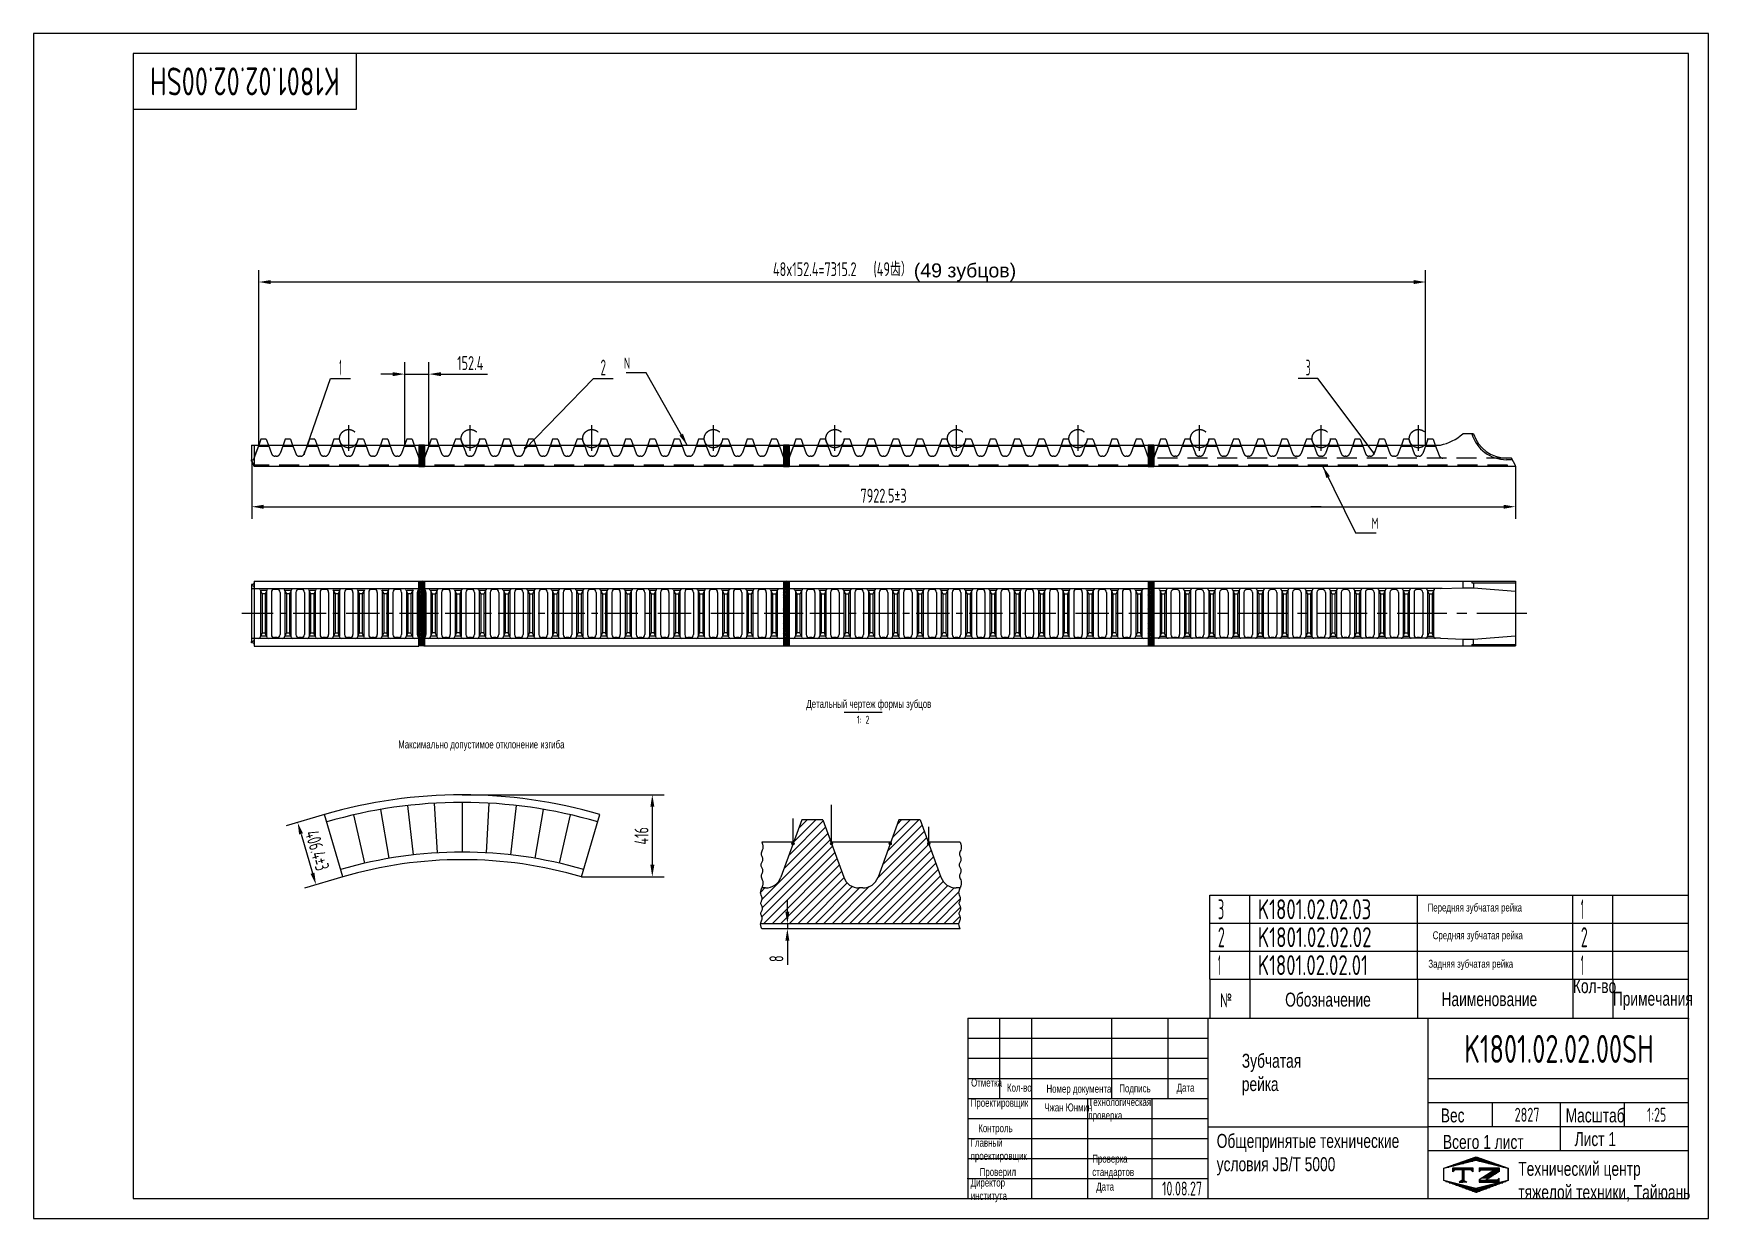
# Model space of a CAD drawing. Header units: millimetres. Extents: x 0 to 10500, y 0 to 7425.
import ezdxf
from ezdxf.enums import TextEntityAlignment as Align

# ---------------------------------------------------------------- set-up
doc = ezdxf.new("R2010")
doc.units = ezdxf.units.MM
doc.header["$LTSCALE"] = 250
for name, pattern in [('F', [0.75, 0.5, -0.25]), ('G', [2, 1.25, -0.25, 0.25, -0.25]), ('K', [2.5, 1.25, -0.25, 0.25, -0.25, 0.25, -0.25])]:
    doc.linetypes.add(name, pattern=pattern)
for name, color, linetype in [('01', 7, 'Continuous'), ('02', 1, 'Continuous'), ('04', 2, 'F'), ('05', 4, 'G'), ('07', 6, 'K'), ('08', 1, 'Continuous'), ('11', 3, 'Continuous'), ('THICK', 7, 'Continuous')]:
    doc.layers.add(name, color=color, linetype=linetype)
doc.styles.get("Standard").update_dxf_attribs({"font": 'isocp', "width": 0.707, "bigfont": 'intecad.shx'})
doc.dimstyles.new('INTE', dxfattribs={"dimscale": 25, "dimtxt": 3.5, "dimasz": 3, "dimexe": 3, "dimexo": 0, "dimgap": 1, "dimtad": 1, "dimdec": 3, "dimdsep": 46, "dimtxsty": 'Standard', "dimcen": 0, "dimclrd": 1, "dimclre": 1, "dimclrt": 3, "dimaunit": 1, "dimadec": 0, "dimazin": 0, "dimtfac": 1, "dimtdec": 3, "dimtmove": 0, "dimatfit": 0, "dimfxl": 1, "dimarcsym": 0})
pattern_1 = [(45, (1053.5785, 934.7712), (-2.245064, 2.245064), []), (135, (1053.5785, 934.7712), (-2.245064, -2.245064), [])]

msp = doc.modelspace()

# ---------------------------------------------------------------- texts
at = {"attachment_point": 1}
for s, insert, char_height in [('{\\fArial|b0|i0|c204|p34;\\W1;(49 зубцов)}', (5518.4583, 5984.5823), 87.5), ('{\\fArial|b0|i0|c204|p34;\\C3;Детальный чертеж формы зубцов}', (4844.8245, 3249.4887), 50), ('{\\fArial|b0|i0|c204|p34;\\C3;Максимально допустимое отклонение изгиба}', (2286.2349, 2995.315), 50), ('{\\fArial|b0|i0|c204|p34;\\C3;Передняя зубчатая рейка}', (8739.1893, 1973.4479), 50), ('{\\fArial|b0|i0|c204|p34;\\C3;Средняя зубчатая рейка}', (8771.249, 1799.5601), 50), ('{\\fArial|b0|i0|c204|p34;\\C3;Задняя зубчатая рейка}', (8743.7692, 1621.0964), 50), ('{\\fArial|b0|i0|c204|p34;Кол-во}', (9650, 1500), 87.5), ('{\\Fisocp,intecad|c204;№}', (7438.4818, 1410.6007), 87.5), ('{\\fArial|b0|i0|c204|p34;Обозначение}', (7846.0979, 1415.1767), 87.5), ('{\\fArial|b0|i0|c204|p34;Наименование}', (8826.2084, 1418.0857), 87.5), ('{\\fArial|b0|i0|c204|p34;Примечания}', (9900, 1420.9933), 87.5), ('{\\fArial|b0|i0|c204|p34;Отметка}', (5877.4629, 876.218), 50), ('{\\fArial|b0|i0|c204|p34;Кол-во}', (6102.4167, 844.7517), 50), ('{\\fArial|b0|i0|c204|p34;Подпись}', (6806.5218, 840.2566), 50), ('{\\fArial|b0|i0|c204|p34;Дата}', (7166.4477, 844.7517), 50), ('{\\fArial|b0|i0|c204|p34;Проектировщик}', (5875, 750), 50), ('{\\fArial|b0|i0|c204|p34;Номер документа}', (6349.8658, 838.009), 50), ('{\\fArial|b0|i0|c204|p34;Технологическая\\Pпроверка}', (6613.0701, 754.6764), 50), ('{\\fArial|b0|i0|c204|p34;\\C3;Чжан Юнмин}', (6336.377, 720.9625), 50), ('{\\fArial|b0|i0|c204|p34;Вес}', (8821.697, 689.7155), 87.5), ('{\\fArial|b0|i0|c204|p34;Масштаб}', (9604.5359, 689.7155), 87.5), ('{\\fArial|b0|i0|c204|p34;Контроль}', (5922.4537, 590.774), 50), ('{\\fArial|b0|i0|c204|p34;Общепринятые технические\\Pусловия \\fArial|b0|i0|c0|p34;JB/T 5000}', (7417.1062, 529.8369), 87.5), ('{\\fArial|b0|i0|c204|p34;Лист 1}', (9660.7744, 541.3745), 87.5), ('{\\fArial|b0|i0|c204|p34;Всего 1 лист}', (8835.1942, 523.3938), 87.5), ('{\\fArial|b0|i0|c204|p34;Проверил}', (5931.4518, 316.568), 50), ('{\\fArial|b0|i0|c204|p34;Проверка\\Pстандартов}', (6637.1518, 399.7235), 50), ('{\\fArial|b0|i0|c204|p34;Технический центр\\Pтяжелой техники, Тайюань}', (9307.5971, 354.8245), 87.5), ('{\\fArial|b0|i0|c204|p34;Директор\\Pинститута}', (5875, 250), 50), ('{\\fArial|b0|i0|c204|p34;Дата}', (6662.5599, 224.245), 50)]:
    msp.add_mtext(s, dxfattribs=dict(at, insert=insert, char_height=char_height))
at = {"color": 3, "char_height": 70}
for s, insert, attachment_point in [('N ', (3739.83, 5324.6702), 9), ('M ', (8387.8304, 4320.7816), 7)]:
    msp.add_mtext(s, dxfattribs=dict(at, insert=insert, attachment_point=attachment_point))
at = {"attachment_point": 1}
for s, insert, char_height, width in [('{\\fArial|b0|i0|c204|p34;\\C3;Зубчатая рейка}', (7574.567, 1031.9559), 87.5, 2.249563), ('{\\fArial|b0|i0|c204|p34;Главный\\Pпроектировщик}', (5875, 500), 50, 31.706912)]:
    msp.add_mtext(s, dxfattribs=dict(at, insert=insert, char_height=char_height, width=width))
at = {"layer": '02', "width": 0.605172}
for p, p2 in [((3073.038, 4809.7192), (3085.038, 4809.7192)), ((1691.857, 4783.3955), (1703.857, 4783.3955)), ((8397.457, 4783.3955), (8409.457, 4783.3955))]:
    msp.add_text('●', height=20, dxfattribs=at).set_placement(p, p2, align=Align.FIT)
at = {"layer": '11', "width": 0.696129}
msp.add_text('K1801.02.02.00SH', height=175, rotation=180, dxfattribs=at).set_placement((1919.1893, 7212.5), (730.8107, 7212.5), align=Align.FIT)
at = {"layer": '11'}
for s, height, width, p, p2 in [('1', 98.9949, 0.404, (1917.3885, 5282.7961), (1931.3864, 5282.7961)), ('2', 98.9949, 0.562593, (3554.7877, 5282.7961), (3588.7643, 5282.7961)), ('3', 98.9949, 0.527686, (7974.5504, 5282.7961), (8005.4452, 5282.7961)), ('3', 125, 0.527686, (7425, 1875), (7464.0106, 1875)), ('K1801.02.02.03', 125, 0.694061, (7675, 1875), (8386.1025, 1875)), ('1', 125, 0.404, (9700, 1875), (9717.675, 1875)), ('2', 125, 0.562593, (7425, 1700), (7467.9019, 1700)), ('K1801.02.02.02', 125, 0.694091, (7675, 1700), (8387.7496, 1700)), ('2', 125, 0.562593, (9700, 1700), (9742.9019, 1700)), ('1', 125, 0.404, (7425, 1525), (7442.675, 1525)), ('K1801.02.02.01', 125, 0.693669, (7675, 1525), (8364.7669, 1525)), ('1', 125, 0.404, (9700, 1525), (9717.675, 1525)), ('K1801.02.02.00SH', 175, 0.696129, (8968.3107, 975), (10156.6893, 975)), ('2827', 87.5, 0.673756, (9284.3864, 606.25), (9440.6136, 606.25)), ('1:25', 87.5, 0.656293, (10114.9494, 606.25), (10235.0506, 606.25)), ('10.08.27', 87.5, 0.642055, (7075, 143.75), (7325, 143.75))]:
    msp.add_text(s, height=height, dxfattribs=dict(at, width=width)).set_placement(p, p2, align=Align.FIT)
at = {"layer": '11', "width": 0.707}
msp.add_text('1: 2', height=50, dxfattribs=at).set_placement((5200.8195, 3100.065), align=Align.CENTER)

# ---------------------------------------------------------------- blocks, each defined once
blk = doc.blocks.new('A$C63E7345E')
for p, q in [((0, 133), (1064, 133)), ((0, 133), (0, 32)), ((16, 133), (16, 0)), ((58, 171), (45, 133)), ((91, 171), (58, 171)), ((91, 171), (105, 133)), ((211, 171), (197, 133)), ((244, 171), (211, 171)), ((244, 171), (257, 133)), ((363, 171), (349, 133)), ((396, 171), (363, 171)), ((396, 171), (410, 133)), ((515, 171), (502, 133)), ((549, 171), (515, 171)), ((549, 171), (562, 133)), ((668, 171), (654, 133)), ((701, 171), (668, 171)), ((701, 171), (715, 133)), ((820, 171), (807, 133)), ((853, 171), (820, 171)), ((853, 171), (867, 133)), ((973, 171), (959, 133)), ((1006, 171), (973, 171)), ((1006, 171), (1019, 133)), ((1048, 133), (1048, 0)), ((1064, 133), (1064, 32)), ((0, 32), (0, 40)), ((0, 32), (0, 40)), ((0, 32), (0, 40)), ((1064, 64), (1064, 56)), ((1064, 32), (1064, 40)), ((1064, 32), (1064, 40)), ((1064, 32), (1064, 40)), ((1048, 0), (16, 0))]:
    blk.add_line(p, q)
at = {"layer": '01', "color": 7, "linetype": 'Continuous'}
for p, q in [((16, 0), (6, 28)), ((1048, 0), (1058, 28))]:
    blk.add_line(p, q, dxfattribs=at)
for centre, start, end in [((0, 26), 20.273, 90), ((1064, 26), 90, 159.727)]:
    blk.add_arc(centre, 6, start, end, dxfattribs=at)
at = {"layer": '04', "color": 2, "linetype": 'F'}
for p, q in [((45, 133), (12, 44)), ((45, 133), (25, 81)), ((43, 127), (107, 127)), ((105, 133), (124, 81)), ((197, 133), (178, 81)), ((195, 127), (259, 127)), ((257, 133), (277, 81)), ((349, 133), (330, 81)), ((347, 127), (412, 127)), ((410, 133), (429, 81)), ((502, 133), (483, 81)), ((500, 127), (564, 127)), ((562, 133), (581, 81)), ((654, 133), (635, 81)), ((652, 127), (717, 127)), ((715, 133), (734, 81)), ((807, 133), (787, 81)), ((807, 133), (787, 81)), ((805, 127), (869, 127)), ((805, 127), (869, 127)), ((867, 133), (886, 81)), ((867, 133), (886, 81)), ((959, 133), (940, 81)), ((957, 127), (1021, 127)), ((1019, 133), (1052, 44)), ((0, 40), (6, 40)), ((1048, 8), (16, 8)), ((154, 64), (148, 64)), ((154, 64), (148, 64)), ((306, 64), (300, 64)), ((306, 64), (300, 64)), ((306, 64), (300, 64)), ((459, 64), (453, 64)), ((459, 64), (453, 64)), ((459, 64), (453, 64)), ((611, 64), (605, 64)), ((611, 64), (605, 64)), ((611, 64), (605, 64)), ((764, 64), (758, 64)), ((764, 64), (758, 64)), ((764, 64), (758, 64)), ((916, 64), (910, 64)), ((916, 64), (910, 64)), ((916, 64), (910, 64)), ((916, 64), (910, 64)), ((916, 64), (910, 64)), ((916, 64), (910, 64)), ((1064, 40), (1058, 40))]:
    blk.add_line(p, q, dxfattribs=at)
for centre, radius, start, end in [((6, 46), 6, 270, 340), ((148, 89), 25.4, 200, 270), ((154, 89), 25.4, 270, 340), ((300, 89), 25.4, 200, 270), ((306, 89), 25.4, 270, 340), ((453, 89), 25.4, 200, 270), ((459, 89), 25.4, 270, 340), ((605, 89), 25.4, 200, 270), ((611, 89), 25.4, 270, 340), ((758, 89), 25.4, 200, 270), ((764, 89), 25.4, 270, 340), ((910, 89), 25.4, 200, 270), ((916, 89), 25.4, 270, 340), ((916, 89), 25.4, 270, 340), ((1058, 46), 6, 200, 270)]:
    blk.add_arc(centre, radius, start, end, dxfattribs=at)
blk = doc.blocks.new('A$C1DB0044D')
for p, q in [((0, 133), (2283, 133)), ((0, 133), (0, 32)), ((16, 133), (16, 0)), ((58, 171), (45, 133)), ((91, 171), (58, 171)), ((91, 171), (105, 133)), ((211, 171), (197, 133)), ((244, 171), (211, 171)), ((244, 171), (257, 133)), ((363, 171), (349, 133)), ((396, 171), (363, 171)), ((396, 171), (410, 133)), ((515, 171), (502, 133)), ((549, 171), (515, 171)), ((549, 171), (562, 133)), ((668, 171), (654, 133)), ((701, 171), (668, 171)), ((701, 171), (715, 133)), ((820, 171), (807, 133)), ((853, 171), (820, 171)), ((853, 171), (867, 133)), ((973, 171), (959, 133)), ((1006, 171), (973, 171)), ((1006, 171), (1019, 133)), ((1125, 171), (1111, 133)), ((1158, 171), (1125, 171)), ((1158, 171), (1172, 133)), ((1277, 171), (1264, 133)), ((1311, 171), (1277, 171)), ((1311, 171), (1324, 133)), ((1430, 171), (1416, 133)), ((1463, 171), (1430, 171)), ((1463, 171), (1477, 133)), ((1582, 171), (1569, 133)), ((1615, 171), (1582, 171)), ((1615, 171), (1629, 133)), ((1735, 171), (1721, 133)), ((1768, 171), (1735, 171)), ((1768, 171), (1781, 133)), ((1887, 171), (1873, 133)), ((1920, 171), (1887, 171)), ((1920, 171), (1934, 133)), ((2039, 171), (2026, 133)), ((2073, 171), (2039, 171)), ((2073, 171), (2086, 133)), ((2192, 171), (2178, 133)), ((2225, 171), (2192, 171)), ((2225, 171), (2239, 133)), ((2267, 133), (2267, 0)), ((2283, 133), (2283, 32)), ((0, 32), (0, 40)), ((0, 32), (0, 40)), ((0, 32), (0, 40)), ((2283, 64), (2283, 56)), ((2283, 32), (2283, 40)), ((2283, 32), (2283, 40)), ((2283, 32), (2283, 40)), ((2267, 0), (16, 0))]:
    blk.add_line(p, q)
at = {"layer": '01', "color": 7, "linetype": 'Continuous'}
for p, q in [((16, 0), (6, 28)), ((2267, 0), (2278, 28))]:
    blk.add_line(p, q, dxfattribs=at)
for centre, start, end in [((0, 26), 20.273, 90), ((2283, 26), 90, 159.727)]:
    blk.add_arc(centre, 6, start, end, dxfattribs=at)
at = {"layer": '04', "color": 2, "linetype": 'F'}
for p, q in [((45, 133), (12, 44)), ((45, 133), (25, 81)), ((43, 127), (107, 127)), ((105, 133), (124, 81)), ((197, 133), (178, 81)), ((195, 127), (259, 127)), ((257, 133), (277, 81)), ((349, 133), (330, 81)), ((347, 127), (412, 127)), ((410, 133), (429, 81)), ((502, 133), (483, 81)), ((500, 127), (564, 127)), ((562, 133), (581, 81)), ((654, 133), (635, 81)), ((652, 127), (717, 127)), ((715, 133), (734, 81)), ((807, 133), (787, 81)), ((807, 133), (787, 81)), ((805, 127), (869, 127)), ((805, 127), (869, 127)), ((867, 133), (886, 81)), ((867, 133), (886, 81)), ((959, 133), (940, 81)), ((957, 127), (1021, 127)), ((1019, 133), (1039, 81)), ((1111, 133), (1092, 81)), ((1109, 127), (1174, 127)), ((1172, 133), (1191, 81)), ((1264, 133), (1245, 81)), ((1262, 127), (1326, 127)), ((1324, 133), (1343, 81)), ((1416, 133), (1397, 81)), ((1414, 127), (1479, 127)), ((1477, 133), (1496, 81)), ((1569, 133), (1549, 81)), ((1567, 127), (1631, 127)), ((1629, 133), (1648, 81)), ((1721, 133), (1702, 81)), ((1719, 127), (1783, 127)), ((1781, 133), (1801, 81)), ((1873, 133), (1854, 81)), ((1871, 127), (1936, 127)), ((1934, 133), (1953, 81)), ((2026, 133), (2007, 81)), ((2024, 127), (2088, 127)), ((2086, 133), (2105, 81)), ((2178, 133), (2159, 81)), ((2176, 127), (2241, 127)), ((2239, 133), (2271, 44)), ((0, 40), (6, 40)), ((2267, 8), (16, 8)), ((154, 64), (148, 64)), ((154, 64), (148, 64)), ((306, 64), (300, 64)), ((306, 64), (300, 64)), ((306, 64), (300, 64)), ((459, 64), (453, 64)), ((459, 64), (453, 64)), ((459, 64), (453, 64)), ((611, 64), (605, 64)), ((611, 64), (605, 64)), ((611, 64), (605, 64)), ((764, 64), (758, 64)), ((764, 64), (758, 64)), ((764, 64), (758, 64)), ((916, 64), (910, 64)), ((916, 64), (910, 64)), ((916, 64), (910, 64)), ((1068, 64), (1062, 64)), ((1068, 64), (1062, 64)), ((1068, 64), (1062, 64)), ((1221, 64), (1215, 64)), ((1221, 64), (1215, 64)), ((1221, 64), (1215, 64)), ((1373, 64), (1367, 64)), ((1373, 64), (1367, 64)), ((1373, 64), (1367, 64)), ((1526, 64), (1520, 64)), ((1526, 64), (1520, 64)), ((1526, 64), (1520, 64)), ((1678, 64), (1672, 64)), ((1678, 64), (1672, 64)), ((1678, 64), (1672, 64)), ((1830, 64), (1824, 64)), ((1830, 64), (1824, 64)), ((1830, 64), (1824, 64)), ((1983, 64), (1977, 64)), ((1983, 64), (1977, 64)), ((1983, 64), (1977, 64)), ((2135, 64), (2129, 64)), ((2135, 64), (2129, 64)), ((2135, 64), (2129, 64)), ((2283, 40), (2277, 40))]:
    blk.add_line(p, q, dxfattribs=at)
for centre, radius, start, end in [((6, 46), 6, 270, 340), ((148, 89), 25.4, 200, 270), ((154, 89), 25.4, 270, 340), ((300, 89), 25.4, 200, 270), ((306, 89), 25.4, 270, 340), ((453, 89), 25.4, 200, 270), ((459, 89), 25.4, 270, 340), ((605, 89), 25.4, 200, 270), ((611, 89), 25.4, 270, 340), ((758, 89), 25.4, 200, 270), ((764, 89), 25.4, 270, 340), ((910, 89), 25.4, 200, 270), ((916, 89), 25.4, 270, 340), ((1062, 89), 25.4, 200, 270), ((1068, 89), 25.4, 270, 340), ((1215, 89), 25.4, 200, 270), ((1221, 89), 25.4, 270, 340), ((1367, 89), 25.4, 200, 270), ((1373, 89), 25.4, 270, 340), ((1520, 89), 25.4, 200, 270), ((1526, 89), 25.4, 270, 340), ((1672, 89), 25.4, 200, 270), ((1678, 89), 25.4, 270, 340), ((1824, 89), 25.4, 200, 270), ((1830, 89), 25.4, 270, 340), ((1977, 89), 25.4, 200, 270), ((1983, 89), 25.4, 270, 340), ((2129, 89), 25.4, 200, 270), ((2135, 89), 25.4, 270, 340), ((2277, 46), 6, 200, 270)]:
    blk.add_arc(centre, radius, start, end, dxfattribs=at)
blk = doc.blocks.new('A$C54794592')
for p, q in [((0, 133), (1814, 133)), ((0, 133), (0, 32)), ((16, 133), (16, 0)), ((58, 171), (45, 133)), ((91, 171), (58, 171)), ((91, 171), (105, 133)), ((211, 171), (197, 133)), ((244, 171), (211, 171)), ((244, 171), (257, 133)), ((363, 171), (350, 134)), ((396, 171), (363, 171)), ((396, 171), (410, 133)), ((515, 171), (502, 133)), ((549, 171), (515, 171)), ((549, 171), (562, 133)), ((668, 171), (654, 133)), ((701, 171), (668, 171)), ((701, 171), (715, 133)), ((820, 171), (807, 133)), ((853, 171), (820, 171)), ((853, 171), (867, 133)), ((973, 171), (959, 133)), ((1006, 171), (973, 171)), ((1006, 171), (1019, 133)), ((1125, 171), (1111, 133)), ((1158, 171), (1125, 171)), ((1158, 171), (1172, 133)), ((1277, 171), (1264, 133)), ((1311, 171), (1277, 171)), ((1311, 171), (1324, 133)), ((1430, 171), (1416, 133)), ((1463, 171), (1430, 171)), ((1463, 171), (1477, 133)), ((1582, 171), (1569, 133)), ((1615, 171), (1582, 171)), ((1615, 171), (1629, 133)), ((1735, 171), (1721, 133)), ((1768, 171), (1735, 171)), ((1768, 171), (1781, 133)), ((2021, 203), (1953, 203)), ((0, 32), (0, 40)), ((0, 32), (0, 40)), ((0, 32), (0, 40)), ((1805, 69), (1805, 69)), ((2258, 52), (2227, 52)), ((2263, 42), (2227, 42)), ((2284, 6), (2258, 52)), ((2284, 0), (2284, 6)), ((2284, 0), (16, 0))]:
    blk.add_line(p, q)
for centre, radius, start, end in [((1751, 432), 305, 281.85, 311.3784), ((2227, 268), 226, 196.715, 270), ((2227, 268), 216, 197.5132, 270)]:
    blk.add_arc(centre, radius, start, end)
at = {"layer": '01', "color": 7, "linetype": 'Continuous'}
blk.add_line((16, 0), (6, 28), dxfattribs=at)
blk.add_arc((0, 26), 6, 20.273, 90, dxfattribs=at)
at = {"layer": '04', "color": 2, "linetype": 'F'}
for p, q in [((45, 133), (12, 44)), ((45, 133), (25, 81)), ((43, 127), (107, 127)), ((105, 133), (124, 81)), ((197, 133), (178, 81)), ((195, 127), (259, 127)), ((257, 133), (277, 81)), ((349, 133), (330, 81)), ((347, 127), (412, 127)), ((410, 133), (429, 81)), ((502, 133), (483, 81)), ((500, 127), (564, 127)), ((562, 133), (581, 81)), ((654, 133), (635, 81)), ((652, 127), (717, 127)), ((715, 133), (734, 81)), ((807, 133), (787, 81)), ((807, 133), (787, 81)), ((805, 127), (869, 127)), ((805, 127), (869, 127)), ((867, 133), (886, 81)), ((867, 133), (886, 81)), ((959, 133), (940, 81)), ((957, 127), (1021, 127)), ((1019, 133), (1039, 81)), ((1111, 133), (1092, 81)), ((1109, 127), (1174, 127)), ((1172, 133), (1191, 81)), ((1264, 133), (1245, 81)), ((1262, 127), (1326, 127)), ((1324, 133), (1343, 81)), ((1416, 133), (1397, 81)), ((1414, 127), (1479, 127)), ((1477, 133), (1496, 81)), ((1569, 133), (1549, 81)), ((1567, 127), (1631, 127)), ((1629, 133), (1648, 81)), ((1721, 133), (1702, 81)), ((1719, 127), (1783, 127)), ((1781, 133), (1805, 69)), ((0, 40), (6, 40)), ((2227, 52), (16, 52)), ((2233, 8), (16, 8)), ((154, 64), (148, 64)), ((154, 64), (148, 64)), ((306, 64), (300, 64)), ((306, 64), (300, 64)), ((306, 64), (300, 64)), ((459, 64), (453, 64)), ((459, 64), (453, 64)), ((459, 64), (453, 64)), ((611, 64), (605, 64)), ((611, 64), (605, 64)), ((611, 64), (605, 64)), ((764, 64), (758, 64)), ((764, 64), (758, 64)), ((764, 64), (758, 64)), ((916, 64), (910, 64)), ((916, 64), (910, 64)), ((916, 64), (910, 64)), ((1068, 64), (1062, 64)), ((1068, 64), (1062, 64)), ((1068, 64), (1062, 64)), ((1221, 64), (1215, 64)), ((1221, 64), (1215, 64)), ((1221, 64), (1215, 64)), ((1373, 64), (1367, 64)), ((1373, 64), (1367, 64)), ((1373, 64), (1367, 64)), ((1526, 64), (1520, 64)), ((1526, 64), (1520, 64)), ((1526, 64), (1520, 64)), ((1678, 64), (1672, 64)), ((1678, 64), (1672, 64)), ((1678, 64), (1672, 64)), ((2233, 0), (2233, 8))]:
    blk.add_line(p, q, dxfattribs=at)
for centre, radius, start, end in [((6, 46), 6, 270, 340), ((148, 89), 25.4, 200, 270), ((154, 89), 25.4, 270, 340), ((300, 89), 25.4, 200, 270), ((306, 89), 25.4, 270, 340), ((453, 89), 25.4, 200, 270), ((459, 89), 25.4, 270, 340), ((605, 89), 25.4, 200, 270), ((611, 89), 25.4, 270, 340), ((758, 89), 25.4, 200, 270), ((764, 89), 25.4, 270, 340), ((910, 89), 25.4, 200, 270), ((916, 89), 25.4, 270, 340), ((1062, 89), 25.4, 200, 270), ((1068, 89), 25.4, 270, 340), ((1215, 89), 25.4, 200, 270), ((1221, 89), 25.4, 270, 340), ((1367, 89), 25.4, 200, 270), ((1373, 89), 25.4, 270, 340), ((1520, 89), 25.4, 200, 270), ((1526, 89), 25.4, 270, 340), ((1672, 89), 25.4, 200, 270), ((1678, 89), 25.4, 270, 340), ((1829, 77), 25.4, 200, 270)]:
    blk.add_arc(centre, radius, start, end, dxfattribs=at)
blk = doc.blocks.new('*D5')
at = {"layer": '08', "color": 1, "lineweight": -2}
for p, q in [((2327, 4846), (2327, 5366)), ((2479, 4846), (2479, 5366)), ((2252, 5291), (2177, 5291)), ((2327, 5291), (2479, 5291)), ((2554, 5291), (2846, 5291))]:
    blk.add_line(p, q, dxfattribs=at)
at = {"layer": '08', "color": 1}
for points in [[(2252, 5303), (2252, 5278), (2327, 5291)], [(2554, 5303), (2554, 5278), (2479, 5291)]]:
    blk.add_solid(points, dxfattribs=at)
at = {"layer": 'Defpoints', "color": 0}
for p in [(2479, 5291), (2327, 4846), (2479, 4846)]:
    blk.add_point(p, dxfattribs=at)
at = {"layer": '08', "color": 3, "insert": (2738, 5360), "char_height": 87.5, "attachment_point": 5}
blk.add_mtext('152.4', dxfattribs=at)
blk = doc.blocks.new('*D6')
at = {"layer": '08', "color": 1, "lineweight": -2}
for p, q in [((1412, 4846), (1412, 5943)), ((8727, 4846), (8727, 5943)), ((1487, 5868), (8652, 5868))]:
    blk.add_line(p, q, dxfattribs=at)
at = {"layer": '08', "color": 1}
for points in [[(1487, 5880), (1487, 5855), (1412, 5868)], [(8652, 5880), (8652, 5855), (8727, 5868)]]:
    blk.add_solid(points, dxfattribs=at)
at = {"layer": 'Defpoints', "color": 0}
for p in [(8727, 5868), (1412, 4846), (8727, 4846)]:
    blk.add_point(p, dxfattribs=at)
at = {"layer": '08', "color": 3, "insert": (5070, 5944), "char_height": 87.5, "attachment_point": 5}
blk.add_mtext('48x152.4=7315.2   (49齿）', dxfattribs=at)
blk = doc.blocks.new('ghj')
at = {"ltscale": 0.666667}
for p, q in [((1387, 2375), (1381, 2375)), ((1381, 2375), (1381, 2367)), ((1381, 2367), (1381, 2018)), ((1387, 2367), (1381, 2367)), ((3648, 2348), (1381, 2348)), ((1529, 2348), (1382, 2348)), ((1529, 2348), (1382, 2348)), ((1397, 2396), (3648, 2396)), ((1397, 2396), (1397, 1990)), ((1434, 2342), (1446, 2315)), ((1437, 2336), (1437, 2050)), ((1475, 2336), (1437, 2336)), ((1446, 2315), (1446, 2071)), ((1465, 2315), (1446, 2315)), ((1478, 2342), (1465, 2315)), ((1465, 2315), (1465, 2071)), ((1475, 2336), (1475, 2050)), ((1505, 2325), (1505, 2061)), ((1540, 2344), (1524, 2344)), ((1681, 2348), (1535, 2348)), ((1559, 2325), (1559, 2061)), ((1586, 2342), (1598, 2315)), ((1589, 2336), (1589, 2050)), ((1627, 2336), (1589, 2336)), ((1598, 2315), (1598, 2071)), ((1618, 2315), (1598, 2315)), ((1630, 2342), (1618, 2315)), ((1618, 2315), (1618, 2071)), ((1627, 2336), (1627, 2050)), ((1657, 2325), (1657, 2061)), ((1692, 2344), (1676, 2344)), ((1834, 2348), (1687, 2348)), ((1711, 2325), (1711, 2061)), ((1738, 2342), (1751, 2315)), ((1741, 2336), (1741, 2050)), ((1779, 2336), (1741, 2336)), ((1751, 2315), (1751, 2071)), ((1770, 2315), (1751, 2315)), ((1782, 2342), (1770, 2315)), ((1770, 2315), (1770, 2071)), ((1779, 2336), (1779, 2050)), ((1810, 2325), (1810, 2061)), ((1844, 2344), (1829, 2344)), ((1986, 2348), (1840, 2348)), ((1863, 2325), (1863, 2061)), ((1891, 2342), (1903, 2315)), ((1932, 2336), (1894, 2336)), ((1894, 2336), (1894, 2050)), ((1922, 2315), (1903, 2315)), ((1903, 2315), (1903, 2071)), ((1935, 2342), (1922, 2315)), ((1922, 2315), (1922, 2071)), ((1932, 2336), (1932, 2050)), ((1962, 2325), (1962, 2061)), ((1997, 2344), (1981, 2344)), ((2138, 2348), (1992, 2348)), ((2016, 2325), (2016, 2061)), ((2043, 2342), (2056, 2315)), ((2046, 2336), (2046, 2050)), ((2084, 2336), (2046, 2336)), ((2056, 2315), (2056, 2071)), ((2075, 2315), (2056, 2315)), ((2087, 2342), (2075, 2315)), ((2075, 2315), (2075, 2071)), ((2084, 2336), (2084, 2050)), ((2115, 2325), (2115, 2061)), ((2149, 2344), (2134, 2344)), ((2291, 2348), (2144, 2348)), ((2168, 2325), (2168, 2061)), ((2196, 2342), (2208, 2315)), ((2237, 2336), (2199, 2336)), ((2199, 2336), (2199, 2050)), ((2208, 2315), (2208, 2071)), ((2227, 2315), (2208, 2315)), ((2240, 2342), (2227, 2315)), ((2227, 2315), (2227, 2071)), ((2237, 2336), (2237, 2050)), ((2267, 2325), (2267, 2061)), ((2302, 2344), (2286, 2344)), ((2443, 2348), (2297, 2348)), ((2321, 2325), (2321, 2061)), ((2348, 2342), (2360, 2315)), ((2351, 2336), (2351, 2050)), ((2389, 2336), (2351, 2336)), ((2360, 2315), (2360, 2071)), ((2380, 2315), (2360, 2315)), ((2392, 2342), (2380, 2315)), ((2380, 2315), (2380, 2071)), ((2389, 2336), (2389, 2050)), ((2419, 2325), (2419, 2061)), ((2419, 2325), (2419, 2061)), ((2454, 2344), (2438, 2344)), ((2454, 2344), (2438, 2344)), ((2596, 2348), (2449, 2348)), ((2473, 2325), (2473, 2061)), ((2473, 2325), (2473, 2061)), ((2500, 2342), (2513, 2315)), ((2503, 2336), (2503, 2050)), ((2541, 2336), (2503, 2336)), ((2513, 2315), (2513, 2071)), ((2532, 2315), (2513, 2315)), ((2544, 2342), (2532, 2315)), ((2532, 2315), (2532, 2071)), ((2541, 2336), (2541, 2050)), ((2572, 2325), (2572, 2061)), ((2572, 2325), (2572, 2061)), ((2606, 2344), (2591, 2344)), ((2606, 2344), (2591, 2344)), ((2748, 2348), (2602, 2348)), ((2625, 2325), (2625, 2061)), ((2625, 2325), (2625, 2061)), ((2653, 2342), (2665, 2315)), ((2656, 2336), (2656, 2050)), ((2694, 2336), (2656, 2336)), ((2665, 2315), (2665, 2071)), ((2684, 2315), (2665, 2315)), ((2697, 2342), (2684, 2315)), ((2684, 2315), (2684, 2071)), ((2694, 2336), (2694, 2050)), ((2724, 2325), (2724, 2061)), ((2759, 2344), (2743, 2344)), ((2900, 2348), (2754, 2348)), ((2778, 2325), (2778, 2061)), ((2805, 2342), (2818, 2315)), ((2808, 2336), (2808, 2050)), ((2846, 2336), (2808, 2336)), ((2818, 2315), (2818, 2071)), ((2837, 2315), (2818, 2315)), ((2849, 2342), (2837, 2315)), ((2837, 2315), (2837, 2071)), ((2846, 2336), (2846, 2050)), ((2877, 2325), (2877, 2061)), ((2911, 2344), (2896, 2344)), ((3053, 2348), (2906, 2348)), ((2930, 2325), (2930, 2061)), ((2958, 2342), (2970, 2315)), ((2961, 2336), (2961, 2050)), ((2999, 2336), (2961, 2336)), ((2970, 2315), (2970, 2071)), ((2989, 2315), (2970, 2315)), ((3002, 2342), (2989, 2315)), ((2989, 2315), (2989, 2071)), ((2999, 2336), (2999, 2050)), ((3029, 2325), (3029, 2061)), ((3064, 2344), (3048, 2344)), ((3205, 2348), (3059, 2348)), ((3083, 2325), (3083, 2061)), ((3110, 2342), (3122, 2315)), ((3113, 2336), (3113, 2050)), ((3151, 2336), (3113, 2336)), ((3122, 2315), (3122, 2071)), ((3142, 2315), (3122, 2315)), ((3154, 2342), (3142, 2315)), ((3142, 2315), (3142, 2071)), ((3151, 2336), (3151, 2050)), ((3181, 2325), (3181, 2061)), ((3216, 2344), (3200, 2344)), ((3358, 2348), (3211, 2348)), ((3235, 2325), (3235, 2061)), ((3262, 2342), (3275, 2315)), ((3265, 2336), (3265, 2050)), ((3303, 2336), (3265, 2336)), ((3275, 2315), (3275, 2071)), ((3294, 2315), (3275, 2315)), ((3306, 2342), (3294, 2315)), ((3294, 2315), (3294, 2071)), ((3303, 2336), (3303, 2050)), ((3334, 2325), (3334, 2061)), ((3368, 2344), (3353, 2344)), ((3510, 2348), (3364, 2348)), ((3387, 2325), (3387, 2061)), ((3415, 2342), (3427, 2315)), ((3418, 2336), (3418, 2050)), ((3456, 2336), (3418, 2336)), ((3427, 2315), (3427, 2071)), ((3446, 2315), (3427, 2315)), ((3459, 2342), (3446, 2315)), ((3446, 2315), (3446, 2071)), ((3456, 2336), (3456, 2050)), ((3486, 2325), (3486, 2061)), ((3521, 2344), (3505, 2344)), ((3648, 2348), (3516, 2348)), ((3540, 2325), (3540, 2061)), ((3567, 2342), (3580, 2315)), ((3570, 2336), (3570, 2050)), ((3608, 2336), (3570, 2336)), ((3580, 2315), (3580, 2071)), ((3599, 2315), (3580, 2315)), ((3611, 2342), (3599, 2315)), ((3599, 2315), (3599, 2071)), ((3608, 2336), (3608, 2050)), ((3648, 2396), (3648, 1990)), ((3658, 2375), (3664, 2375)), ((3658, 2367), (3664, 2367)), ((3664, 2375), (3664, 2367)), ((3664, 2367), (3664, 2018)), ((3648, 2037), (1381, 2037)), ((1381, 2010), (1381, 2018)), ((1387, 2018), (1381, 2018)), ((1387, 2010), (1381, 2010)), ((1434, 2043), (1446, 2071)), ((1475, 2050), (1437, 2050)), ((1465, 2071), (1446, 2071)), ((1478, 2043), (1465, 2071)), ((1540, 2042), (1524, 2042)), ((1586, 2043), (1598, 2071)), ((1627, 2050), (1589, 2050)), ((1618, 2071), (1598, 2071)), ((1630, 2043), (1618, 2071)), ((1692, 2042), (1676, 2042)), ((1738, 2043), (1751, 2071)), ((1779, 2050), (1741, 2050)), ((1770, 2071), (1751, 2071)), ((1782, 2043), (1770, 2071)), ((1844, 2042), (1829, 2042)), ((1891, 2043), (1903, 2071)), ((1932, 2050), (1894, 2050)), ((1922, 2071), (1903, 2071)), ((1935, 2043), (1922, 2071)), ((1997, 2042), (1981, 2042)), ((2043, 2043), (2056, 2071)), ((2084, 2050), (2046, 2050)), ((2075, 2071), (2056, 2071)), ((2087, 2043), (2075, 2071)), ((2149, 2042), (2134, 2042)), ((2196, 2043), (2208, 2071)), ((2237, 2050), (2199, 2050)), ((2227, 2071), (2208, 2071)), ((2240, 2043), (2227, 2071)), ((2302, 2042), (2286, 2042)), ((2348, 2043), (2360, 2071)), ((2389, 2050), (2351, 2050)), ((2380, 2071), (2360, 2071)), ((2392, 2043), (2380, 2071)), ((2454, 2042), (2438, 2042)), ((2454, 2042), (2438, 2042)), ((2500, 2043), (2513, 2071)), ((2541, 2050), (2503, 2050)), ((2532, 2071), (2513, 2071)), ((2544, 2043), (2532, 2071)), ((2606, 2042), (2591, 2042)), ((2606, 2042), (2591, 2042)), ((2653, 2043), (2665, 2071)), ((2694, 2050), (2656, 2050)), ((2684, 2071), (2665, 2071)), ((2697, 2043), (2684, 2071)), ((2759, 2042), (2743, 2042)), ((2805, 2043), (2818, 2071)), ((2846, 2050), (2808, 2050)), ((2837, 2071), (2818, 2071)), ((2849, 2043), (2837, 2071)), ((2911, 2042), (2896, 2042)), ((2958, 2043), (2970, 2071)), ((2999, 2050), (2961, 2050)), ((2989, 2071), (2970, 2071)), ((3002, 2043), (2989, 2071)), ((3064, 2042), (3048, 2042)), ((3110, 2043), (3122, 2071)), ((3151, 2050), (3113, 2050)), ((3142, 2071), (3122, 2071)), ((3154, 2043), (3142, 2071)), ((3216, 2042), (3200, 2042)), ((3262, 2043), (3275, 2071)), ((3303, 2050), (3265, 2050)), ((3294, 2071), (3275, 2071)), ((3306, 2043), (3294, 2071)), ((3368, 2042), (3353, 2042)), ((3415, 2043), (3427, 2071)), ((3456, 2050), (3418, 2050)), ((3446, 2071), (3427, 2071)), ((3459, 2043), (3446, 2071)), ((3521, 2042), (3505, 2042)), ((3567, 2043), (3580, 2071)), ((3608, 2050), (3570, 2050)), ((3599, 2071), (3580, 2071)), ((3611, 2043), (3599, 2071)), ((3658, 2018), (3664, 2018)), ((3658, 2010), (3664, 2010)), ((3664, 2010), (3664, 2018)), ((1397, 1990), (3648, 1990))]:
    blk.add_line(p, q, dxfattribs=at)
for centre, radius, start, end in [((1387, 2385), 10, 270, 0), ((1387, 2357), 10, 0, 90), ((1424, 2338), 10, 24.4399, 90), ((1487, 2338), 10, 90, 155.5601), ((1524, 2325), 19, 90, 180), ((1540, 2325), 19, 360, 90), ((1577, 2338), 10, 24.4399, 90), ((1639, 2338), 10, 90, 155.5601), ((1676, 2325), 19, 90, 180), ((1692, 2325), 19, 360, 90), ((1729, 2338), 10, 24.4399, 90), ((1792, 2338), 10, 90, 155.5601), ((1829, 2325), 19, 90, 180), ((1844, 2325), 19, 360, 90), ((1882, 2338), 10, 24.4399, 90), ((1944, 2338), 10, 90, 155.5601), ((1981, 2325), 19, 90, 180), ((1997, 2325), 19, 360, 90), ((2034, 2338), 10, 24.4399, 90), ((2096, 2338), 10, 90, 155.5601), ((2134, 2325), 19, 90, 180), ((2149, 2325), 19, 360, 90), ((2186, 2338), 10, 24.4399, 90), ((2249, 2338), 10, 90, 155.5601), ((2286, 2325), 19, 90, 180), ((2302, 2325), 19, 360, 90), ((2339, 2338), 10, 24.4399, 90), ((2401, 2338), 10, 90, 155.5601), ((2438, 2325), 19, 90, 180), ((2438, 2325), 19, 90, 180), ((2454, 2325), 19, 360, 90), ((2454, 2325), 19, 360, 90), ((2491, 2338), 10, 24.4399, 90), ((2554, 2338), 10, 90, 155.5601), ((2591, 2325), 19, 90, 180), ((2591, 2325), 19, 90, 180), ((2606, 2325), 19, 360, 90), ((2606, 2325), 19, 360, 90), ((2644, 2338), 10, 24.4399, 90), ((2706, 2338), 10, 90, 155.5601), ((2743, 2325), 19, 90, 180), ((2759, 2325), 19, 360, 90), ((2796, 2338), 10, 24.4399, 90), ((2858, 2338), 10, 90, 155.5601), ((2896, 2325), 19, 90, 180), ((2911, 2325), 19, 360, 90), ((2948, 2338), 10, 24.4399, 90), ((3011, 2338), 10, 90, 155.5601), ((3048, 2325), 19, 90, 180), ((3064, 2325), 19, 360, 90), ((3101, 2338), 10, 24.4399, 90), ((3163, 2338), 10, 90, 155.5601), ((3200, 2325), 19, 90, 180), ((3216, 2325), 19, 360, 90), ((3253, 2338), 10, 24.4399, 90), ((3316, 2338), 10, 90, 155.5601), ((3353, 2325), 19, 90, 180), ((3368, 2325), 19, 360, 90), ((3406, 2338), 10, 24.4399, 90), ((3468, 2338), 10, 90, 155.5601), ((3505, 2325), 19, 90, 180), ((3521, 2325), 19, 360, 90), ((3558, 2338), 10, 24.4399, 90), ((3620, 2338), 10, 90, 155.5601), ((3658, 2385), 10, 180, 270), ((3658, 2357), 10, 90, 180), ((1387, 2028), 10, 270, 0), ((1387, 2000), 10, 0, 90), ((1424, 2047), 10, 270, 335.5601), ((1487, 2047), 10, 204.4399, 270), ((1524, 2061), 19, 180, 270), ((1540, 2061), 19, 270, 0), ((1577, 2047), 10, 270, 335.5601), ((1639, 2047), 10, 204.4399, 270), ((1676, 2061), 19, 180, 270), ((1692, 2061), 19, 270, 0), ((1729, 2047), 10, 270, 335.5601), ((1792, 2047), 10, 204.4399, 270), ((1829, 2061), 19, 180, 270), ((1844, 2061), 19, 270, 0), ((1882, 2047), 10, 270, 335.5601), ((1944, 2047), 10, 204.4399, 270), ((1981, 2061), 19, 180, 270), ((1997, 2061), 19, 270, 0), ((2034, 2047), 10, 270, 335.5601), ((2096, 2047), 10, 204.4399, 270), ((2134, 2061), 19, 180, 270), ((2149, 2061), 19, 270, 0), ((2186, 2047), 10, 270, 335.5601), ((2249, 2047), 10, 204.4399, 270), ((2286, 2061), 19, 180, 270), ((2302, 2061), 19, 270, 0), ((2339, 2047), 10, 270, 335.5601), ((2401, 2047), 10, 204.4399, 270), ((2438, 2061), 19, 180, 270), ((2438, 2061), 19, 180, 270), ((2454, 2061), 19, 270, 0), ((2454, 2061), 19, 270, 0), ((2491, 2047), 10, 270, 335.5601), ((2554, 2047), 10, 204.4399, 270), ((2591, 2061), 19, 180, 270), ((2591, 2061), 19, 180, 270), ((2606, 2061), 19, 270, 0), ((2606, 2061), 19, 270, 0), ((2644, 2047), 10, 270, 335.5601), ((2706, 2047), 10, 204.4399, 270), ((2743, 2061), 19, 180, 270), ((2759, 2061), 19, 270, 0), ((2796, 2047), 10, 270, 335.5601), ((2858, 2047), 10, 204.4399, 270), ((2896, 2061), 19, 180, 270), ((2911, 2061), 19, 270, 0), ((2948, 2047), 10, 270, 335.5601), ((3011, 2047), 10, 204.4399, 270), ((3048, 2061), 19, 180, 270), ((3064, 2061), 19, 270, 0), ((3101, 2047), 10, 270, 335.5601), ((3163, 2047), 10, 204.4399, 270), ((3200, 2061), 19, 180, 270), ((3216, 2061), 19, 270, 0), ((3253, 2047), 10, 270, 335.5601), ((3316, 2047), 10, 204.4399, 270), ((3353, 2061), 19, 180, 270), ((3368, 2061), 19, 270, 0), ((3406, 2047), 10, 270, 335.5601), ((3468, 2047), 10, 204.4399, 270), ((3505, 2061), 19, 180, 270), ((3521, 2061), 19, 270, 0), ((3558, 2047), 10, 270, 335.5601), ((3620, 2047), 10, 204.4399, 270), ((3658, 2028), 10, 180, 270), ((3658, 2000), 10, 90, 180)]:
    blk.add_arc(centre, radius, start, end, dxfattribs=at)
at = {"layer": '05', "color": 4, "linetype": 'G', "ltscale": 0.666667}
blk.add_line((3735, 2193), (1319, 2193), dxfattribs=at)
blk = doc.blocks.new('FGHFG')
at = {"ltscale": 0.666667}
for p, q in [((-2399, 3275), (-2399, 2868)), ((-2399, 3275), (-1367, 3275)), ((-1367, 3275), (-1367, 2868)), ((-2415, 3254), (-2415, 3246)), ((-2409, 3254), (-2415, 3254)), ((-2415, 3246), (-2415, 2897)), ((-2409, 3246), (-2415, 3246)), ((-1367, 3227), (-2415, 3227)), ((-2267, 3227), (-2413, 3227)), ((-2267, 3227), (-2413, 3227)), ((-2362, 3221), (-2349, 3194)), ((-2359, 3215), (-2359, 2929)), ((-2321, 3215), (-2359, 3215)), ((-2349, 3194), (-2349, 2949)), ((-2330, 3194), (-2349, 3194)), ((-2318, 3221), (-2330, 3194)), ((-2330, 3194), (-2330, 2949)), ((-2321, 3215), (-2321, 2929)), ((-2291, 3204), (-2291, 2940)), ((-2256, 3223), (-2272, 3223)), ((-2114, 3227), (-2261, 3227)), ((-2237, 3204), (-2237, 2940)), ((-2210, 3221), (-2197, 3194)), ((-2206, 3215), (-2206, 2929)), ((-2169, 3215), (-2206, 3215)), ((-2197, 3194), (-2197, 2949)), ((-2178, 3194), (-2197, 3194)), ((-2165, 3221), (-2178, 3194)), ((-2178, 3194), (-2178, 2949)), ((-2169, 3215), (-2169, 2929)), ((-2138, 3204), (-2138, 2940)), ((-2103, 3223), (-2119, 3223)), ((-1962, 3227), (-2108, 3227)), ((-2084, 3204), (-2084, 2940)), ((-2057, 3221), (-2045, 3194)), ((-2054, 3215), (-2054, 2929)), ((-2016, 3215), (-2054, 3215)), ((-2045, 3194), (-2045, 2949)), ((-2026, 3194), (-2045, 3194)), ((-2013, 3221), (-2026, 3194)), ((-2026, 3194), (-2026, 2949)), ((-2016, 3215), (-2016, 2929)), ((-1986, 3204), (-1986, 2940)), ((-1951, 3223), (-1967, 3223)), ((-1810, 3227), (-1956, 3227)), ((-1932, 3204), (-1932, 2940)), ((-1905, 3221), (-1892, 3194)), ((-1902, 3215), (-1902, 2929)), ((-1864, 3215), (-1902, 3215)), ((-1892, 3194), (-1892, 2949)), ((-1873, 3194), (-1892, 3194)), ((-1861, 3221), (-1873, 3194)), ((-1873, 3194), (-1873, 2949)), ((-1864, 3215), (-1864, 2929)), ((-1833, 3204), (-1833, 2940)), ((-1799, 3223), (-1814, 3223)), ((-1657, 3227), (-1804, 3227)), ((-1780, 3204), (-1780, 2940)), ((-1752, 3221), (-1740, 3194)), ((-1749, 3215), (-1749, 2929)), ((-1711, 3215), (-1749, 3215)), ((-1740, 3194), (-1740, 2949)), ((-1721, 3194), (-1740, 3194)), ((-1708, 3221), (-1721, 3194)), ((-1721, 3194), (-1721, 2949)), ((-1711, 3215), (-1711, 2929)), ((-1681, 3204), (-1681, 2940)), ((-1646, 3223), (-1662, 3223)), ((-1505, 3227), (-1651, 3227)), ((-1505, 3227), (-1651, 3227)), ((-1627, 3204), (-1627, 2940)), ((-1600, 3221), (-1587, 3194)), ((-1597, 3215), (-1597, 2929)), ((-1559, 3215), (-1597, 3215)), ((-1587, 3194), (-1587, 2949)), ((-1568, 3194), (-1587, 3194)), ((-1556, 3221), (-1568, 3194)), ((-1568, 3194), (-1568, 2949)), ((-1559, 3215), (-1559, 2929)), ((-1529, 3204), (-1529, 2940)), ((-1494, 3223), (-1510, 3223)), ((-1494, 3223), (-1510, 3223)), ((-1367, 3227), (-1499, 3227)), ((-1475, 3204), (-1475, 2940)), ((-1448, 3221), (-1435, 3194)), ((-1444, 3215), (-1444, 2929)), ((-1407, 3215), (-1444, 3215)), ((-1435, 3194), (-1435, 2949)), ((-1416, 3194), (-1435, 3194)), ((-1403, 3221), (-1416, 3194)), ((-1416, 3194), (-1416, 2949)), ((-1407, 3215), (-1407, 2929)), ((-1357, 3254), (-1351, 3254)), ((-1357, 3246), (-1351, 3246)), ((-1351, 3254), (-1351, 3246)), ((-1351, 3246), (-1351, 2897)), ((-2362, 2922), (-2349, 2949)), ((-2330, 2949), (-2349, 2949)), ((-2318, 2922), (-2330, 2949)), ((-2210, 2922), (-2197, 2949)), ((-2178, 2949), (-2197, 2949)), ((-2165, 2922), (-2178, 2949)), ((-2057, 2922), (-2045, 2949)), ((-2026, 2949), (-2045, 2949)), ((-2013, 2922), (-2026, 2949)), ((-1905, 2922), (-1892, 2949)), ((-1873, 2949), (-1892, 2949)), ((-1861, 2922), (-1873, 2949)), ((-1752, 2922), (-1740, 2949)), ((-1721, 2949), (-1740, 2949)), ((-1708, 2922), (-1721, 2949)), ((-1600, 2922), (-1587, 2949)), ((-1568, 2949), (-1587, 2949)), ((-1556, 2922), (-1568, 2949)), ((-1448, 2922), (-1435, 2949)), ((-1416, 2949), (-1435, 2949)), ((-1403, 2922), (-1416, 2949)), ((-1367, 2916), (-2415, 2916)), ((-2415, 2889), (-2415, 2897)), ((-2409, 2897), (-2415, 2897)), ((-2409, 2889), (-2415, 2889)), ((-2399, 2868), (-1367, 2868)), ((-2321, 2929), (-2359, 2929)), ((-2256, 2921), (-2272, 2921)), ((-2169, 2929), (-2206, 2929)), ((-2103, 2921), (-2119, 2921)), ((-2016, 2929), (-2054, 2929)), ((-1951, 2921), (-1967, 2921)), ((-1864, 2929), (-1902, 2929)), ((-1799, 2921), (-1814, 2921)), ((-1711, 2929), (-1749, 2929)), ((-1646, 2921), (-1662, 2921)), ((-1559, 2929), (-1597, 2929)), ((-1494, 2921), (-1510, 2921)), ((-1494, 2921), (-1510, 2921)), ((-1407, 2929), (-1444, 2929)), ((-1357, 2897), (-1351, 2897)), ((-1357, 2889), (-1351, 2889)), ((-1351, 2889), (-1351, 2897))]:
    blk.add_line(p, q, dxfattribs=at)
for centre, radius, start, end in [((-2409, 3264), 10, 270, 0), ((-1357, 3264), 10, 180, 270), ((-2409, 3236), 10, 0, 90), ((-2371, 3217), 10, 24.4399, 90), ((-2309, 3217), 10, 90, 155.5601), ((-2272, 3204), 19, 90, 180), ((-2256, 3204), 19, 0, 90), ((-2219, 3217), 10, 24.4399, 90), ((-2156, 3217), 10, 90, 155.5601), ((-2119, 3204), 19, 90, 180), ((-2103, 3204), 19, 0, 90), ((-2066, 3217), 10, 24.4399, 90), ((-2004, 3217), 10, 90, 155.5601), ((-1967, 3204), 19, 90, 180), ((-1951, 3204), 19, 0, 90), ((-1914, 3217), 10, 24.4399, 90), ((-1852, 3217), 10, 90, 155.5601), ((-1814, 3204), 19, 90, 180), ((-1799, 3204), 19, 0, 90), ((-1761, 3217), 10, 24.4399, 90), ((-1699, 3217), 10, 90, 155.5601), ((-1662, 3204), 19, 90, 180), ((-1646, 3204), 19, 0, 90), ((-1609, 3217), 10, 24.4399, 90), ((-1547, 3217), 10, 90, 155.5601), ((-1510, 3204), 19, 90, 180), ((-1494, 3204), 19, 0, 90), ((-1457, 3217), 10, 24.4399, 90), ((-1394, 3217), 10, 90, 155.5601), ((-1357, 3236), 10, 90, 180), ((-2409, 2907), 10, 270, 0), ((-2409, 2879), 10, 0, 90), ((-2371, 2926), 10, 270, 335.5601), ((-2309, 2926), 10, 204.4399, 270), ((-2272, 2940), 19, 180, 270), ((-2256, 2940), 19, 270, 0), ((-2219, 2926), 10, 270, 335.5601), ((-2156, 2926), 10, 204.4399, 270), ((-2119, 2940), 19, 180, 270), ((-2103, 2940), 19, 270, 0), ((-2066, 2926), 10, 270, 335.5601), ((-2004, 2926), 10, 204.4399, 270), ((-1967, 2940), 19, 180, 270), ((-1951, 2940), 19, 270, 0), ((-1914, 2926), 10, 270, 335.5601), ((-1852, 2926), 10, 204.4399, 270), ((-1814, 2940), 19, 180, 270), ((-1799, 2940), 19, 270, 0), ((-1761, 2926), 10, 270, 335.5601), ((-1699, 2926), 10, 204.4399, 270), ((-1662, 2940), 19, 180, 270), ((-1646, 2940), 19, 270, 0), ((-1609, 2926), 10, 270, 335.5601), ((-1547, 2926), 10, 204.4399, 270), ((-1510, 2940), 19, 180, 270), ((-1494, 2940), 19, 270, 0), ((-1457, 2926), 10, 270, 335.5601), ((-1394, 2926), 10, 204.4399, 270), ((-1357, 2907), 10, 180, 270), ((-1357, 2879), 10, 90, 180)]:
    blk.add_arc(centre, radius, start, end, dxfattribs=at)
at = {"layer": '05', "color": 4, "linetype": 'G', "ltscale": 0.666667}
blk.add_line((-1280, 3072), (-2477, 3072), dxfattribs=at)
blk = doc.blocks.new('A$C3E2B5015')
for p, q in [((68, 386), (62, 386)), ((62, 386), (62, 378)), ((62, 378), (62, 29)), ((68, 378), (62, 378)), ((1876, 359), (62, 359)), ((210, 359), (64, 359)), ((210, 359), (64, 359)), ((78, 406), (2346, 406)), ((78, 406), (78, 0)), ((115, 353), (127, 325)), ((118, 346), (118, 60)), ((156, 346), (118, 346)), ((127, 325), (127, 81)), ((146, 325), (127, 325)), ((159, 353), (146, 325)), ((146, 325), (146, 81)), ((156, 346), (156, 60)), ((186, 335), (186, 71)), ((221, 354), (205, 354)), ((362, 359), (216, 359)), ((240, 335), (240, 71)), ((267, 353), (280, 325)), ((270, 346), (270, 60)), ((308, 346), (270, 346)), ((280, 325), (280, 81)), ((299, 325), (280, 325)), ((311, 353), (299, 325)), ((299, 325), (299, 81)), ((308, 346), (308, 60)), ((339, 335), (339, 71)), ((373, 354), (358, 354)), ((515, 359), (368, 359)), ((392, 335), (392, 71)), ((420, 353), (432, 325)), ((423, 346), (423, 60)), ((461, 346), (423, 346)), ((432, 325), (432, 81)), ((451, 325), (432, 325)), ((464, 353), (451, 325)), ((451, 325), (451, 81)), ((461, 346), (461, 60)), ((491, 335), (491, 71)), ((526, 354), (510, 354)), ((667, 359), (521, 359)), ((545, 335), (545, 71)), ((572, 353), (584, 325)), ((575, 346), (575, 60)), ((613, 346), (575, 346)), ((584, 325), (584, 81)), ((604, 325), (584, 325)), ((616, 353), (604, 325)), ((604, 325), (604, 81)), ((613, 346), (613, 60)), ((643, 335), (643, 71)), ((678, 354), (662, 354)), ((820, 359), (673, 359)), ((697, 335), (697, 71)), ((724, 353), (737, 325)), ((727, 346), (727, 60)), ((765, 346), (727, 346)), ((737, 325), (737, 81)), ((756, 325), (737, 325)), ((768, 353), (756, 325)), ((756, 325), (756, 81)), ((765, 346), (765, 60)), ((796, 335), (796, 71)), ((831, 354), (815, 354)), ((972, 359), (826, 359)), ((850, 335), (850, 71)), ((877, 353), (889, 325)), ((880, 346), (880, 60)), ((918, 346), (880, 346)), ((889, 325), (889, 81)), ((908, 325), (889, 325)), ((921, 353), (908, 325)), ((908, 325), (908, 81)), ((918, 346), (918, 60)), ((948, 335), (948, 71)), ((983, 354), (967, 354)), ((1124, 359), (978, 359)), ((1002, 335), (1002, 71)), ((1029, 353), (1042, 325)), ((1032, 346), (1032, 60)), ((1070, 346), (1032, 346)), ((1042, 325), (1042, 81)), ((1061, 325), (1042, 325)), ((1073, 353), (1061, 325)), ((1061, 325), (1061, 81)), ((1070, 346), (1070, 60)), ((1101, 335), (1101, 71)), ((1101, 335), (1101, 71)), ((1135, 354), (1120, 354)), ((1135, 354), (1120, 354)), ((1277, 359), (1130, 359)), ((1154, 335), (1154, 71)), ((1154, 335), (1154, 71)), ((1182, 353), (1194, 325)), ((1185, 346), (1185, 60)), ((1223, 346), (1185, 346)), ((1194, 325), (1194, 81)), ((1213, 325), (1194, 325)), ((1226, 353), (1213, 325)), ((1213, 325), (1213, 81)), ((1223, 346), (1223, 60)), ((1253, 335), (1253, 71)), ((1253, 335), (1253, 71)), ((1288, 354), (1272, 354)), ((1288, 354), (1272, 354)), ((1429, 359), (1283, 359)), ((1307, 335), (1307, 71)), ((1307, 335), (1307, 71)), ((1334, 353), (1346, 325)), ((1337, 346), (1337, 60)), ((1375, 346), (1337, 346)), ((1346, 325), (1346, 81)), ((1366, 325), (1346, 325)), ((1378, 353), (1366, 325)), ((1366, 325), (1366, 81)), ((1375, 346), (1375, 60)), ((1405, 335), (1405, 71)), ((1440, 354), (1424, 354)), ((1582, 359), (1435, 359)), ((1459, 335), (1459, 71)), ((1486, 353), (1499, 325)), ((1489, 346), (1489, 60)), ((1527, 346), (1489, 346)), ((1499, 325), (1499, 81)), ((1518, 325), (1499, 325)), ((1530, 353), (1518, 325)), ((1518, 325), (1518, 81)), ((1527, 346), (1527, 60)), ((1558, 335), (1558, 71)), ((1593, 354), (1577, 354)), ((1734, 359), (1588, 359)), ((1612, 335), (1612, 71)), ((1639, 353), (1651, 325)), ((1642, 346), (1642, 60)), ((1680, 346), (1642, 346)), ((1651, 325), (1651, 81)), ((1670, 325), (1651, 325)), ((1683, 353), (1670, 325)), ((1670, 325), (1670, 81)), ((1680, 346), (1680, 60)), ((1710, 335), (1710, 71)), ((1745, 354), (1729, 354)), ((1886, 359), (1740, 359)), ((1764, 335), (1764, 71)), ((1791, 353), (1804, 325)), ((1832, 346), (1794, 346)), ((1794, 346), (1794, 60)), ((1804, 325), (1804, 81)), ((1823, 325), (1804, 325)), ((1835, 353), (1823, 325)), ((1823, 325), (1823, 81)), ((1832, 346), (1832, 60)), ((2072, 396), (2346, 396)), ((2083, 365), (2346, 343)), ((1876, 48), (62, 48)), ((62, 21), (62, 29)), ((68, 29), (62, 29)), ((68, 21), (62, 21)), ((78, 0), (2346, 0)), ((115, 53), (127, 81)), ((156, 60), (118, 60)), ((146, 81), (127, 81)), ((159, 53), (146, 81)), ((221, 52), (205, 52)), ((267, 53), (280, 81)), ((308, 60), (270, 60)), ((299, 81), (280, 81)), ((311, 53), (299, 81)), ((373, 52), (358, 52)), ((420, 53), (432, 81)), ((461, 60), (423, 60)), ((451, 81), (432, 81)), ((464, 53), (451, 81)), ((526, 52), (510, 52)), ((572, 53), (584, 81)), ((613, 60), (575, 60)), ((604, 81), (584, 81)), ((616, 53), (604, 81)), ((678, 52), (662, 52)), ((724, 53), (737, 81)), ((765, 60), (727, 60)), ((756, 81), (737, 81)), ((768, 53), (756, 81)), ((831, 52), (815, 52)), ((877, 53), (889, 81)), ((918, 60), (880, 60)), ((908, 81), (889, 81)), ((921, 53), (908, 81)), ((983, 52), (967, 52)), ((1029, 53), (1042, 81)), ((1070, 60), (1032, 60)), ((1061, 81), (1042, 81)), ((1073, 53), (1061, 81)), ((1135, 52), (1120, 52)), ((1135, 52), (1120, 52)), ((1182, 53), (1194, 81)), ((1223, 60), (1185, 60)), ((1213, 81), (1194, 81)), ((1226, 53), (1213, 81)), ((1288, 52), (1272, 52)), ((1288, 52), (1272, 52)), ((1334, 53), (1346, 81)), ((1375, 60), (1337, 60)), ((1366, 81), (1346, 81)), ((1378, 53), (1366, 81)), ((1440, 52), (1424, 52)), ((1486, 53), (1499, 81)), ((1527, 60), (1489, 60)), ((1518, 81), (1499, 81)), ((1530, 53), (1518, 81)), ((1593, 52), (1577, 52)), ((1639, 53), (1651, 81)), ((1680, 60), (1642, 60)), ((1670, 81), (1651, 81)), ((1683, 53), (1670, 81)), ((1745, 52), (1729, 52)), ((1791, 53), (1804, 81)), ((1832, 60), (1794, 60)), ((1823, 81), (1804, 81)), ((1835, 53), (1823, 81)), ((2072, 10), (2346, 10)), ((2083, 42), (2346, 64))]:
    blk.add_line(p, q)
for centre, radius, start, end in [((68, 396), 10, 270, 0), ((68, 368), 10, 0, 90), ((106, 349), 10, 24.4399, 90), ((168, 349), 10, 90, 155.5601), ((205, 335), 19, 90, 180), ((221, 335), 19, 0, 90), ((258, 349), 10, 24.4399, 90), ((320, 349), 10, 90, 155.5601), ((358, 335), 19, 90, 180), ((373, 335), 19, 0, 90), ((410, 349), 10, 24.4399, 90), ((473, 349), 10, 90, 155.5601), ((510, 335), 19, 90, 180), ((526, 335), 19, 0, 90), ((563, 349), 10, 24.4399, 90), ((625, 349), 10, 90, 155.5601), ((662, 335), 19, 90, 180), ((678, 335), 19, 0, 90), ((715, 349), 10, 24.4399, 90), ((778, 349), 10, 90, 155.5601), ((815, 335), 19, 90, 180), ((831, 335), 19, 0, 90), ((868, 349), 10, 24.4399, 90), ((930, 349), 10, 90, 155.5601), ((967, 335), 19, 90, 180), ((983, 335), 19, 0, 90), ((1020, 349), 10, 24.4399, 90), ((1082, 349), 10, 90, 155.5601), ((1120, 335), 19, 90, 180), ((1120, 335), 19, 90, 180), ((1135, 335), 19, 0, 90), ((1135, 335), 19, 0, 90), ((1172, 349), 10, 24.4399, 90), ((1235, 349), 10, 90, 155.5601), ((1272, 335), 19, 90, 180), ((1272, 335), 19, 90, 180), ((1288, 335), 19, 0, 90), ((1288, 335), 19, 0, 90), ((1325, 349), 10, 24.4399, 90), ((1387, 349), 10, 90, 155.5601), ((1424, 335), 19, 90, 180), ((1440, 335), 19, 0, 90), ((1477, 349), 10, 24.4399, 90), ((1540, 349), 10, 90, 155.5601), ((1577, 335), 19, 90, 180), ((1593, 335), 19, 0, 90), ((1630, 349), 10, 24.4399, 90), ((1692, 349), 10, 90, 155.5601), ((1729, 335), 19, 90, 180), ((1745, 335), 19, 0, 90), ((1782, 349), 10, 24.4399, 90), ((1844, 349), 10, 90, 155.5601), ((68, 39), 10, 270, 0), ((68, 11), 10, 0, 90), ((106, 58), 10, 270, 335.5601), ((168, 58), 10, 204.4399, 270), ((205, 71), 19, 180, 270), ((221, 71), 19, 270, 0), ((258, 58), 10, 270, 335.5601), ((320, 58), 10, 204.4399, 270), ((358, 71), 19, 180, 270), ((373, 71), 19, 270, 0), ((410, 58), 10, 270, 335.5601), ((473, 58), 10, 204.4399, 270), ((510, 71), 19, 180, 270), ((526, 71), 19, 270, 0), ((563, 58), 10, 270, 335.5601), ((625, 58), 10, 204.4399, 270), ((662, 71), 19, 180, 270), ((678, 71), 19, 270, 0), ((715, 58), 10, 270, 335.5601), ((778, 58), 10, 204.4399, 270), ((815, 71), 19, 180, 270), ((831, 71), 19, 270, 0), ((868, 58), 10, 270, 335.5601), ((930, 58), 10, 204.4399, 270), ((967, 71), 19, 180, 270), ((983, 71), 19, 270, 0), ((1020, 58), 10, 270, 335.5601), ((1082, 58), 10, 204.4399, 270), ((1120, 71), 19, 180, 270), ((1120, 71), 19, 180, 270), ((1135, 71), 19, 270, 0), ((1135, 71), 19, 270, 0), ((1172, 58), 10, 270, 335.5601), ((1235, 58), 10, 204.4399, 270), ((1272, 71), 19, 180, 270), ((1272, 71), 19, 180, 270), ((1288, 71), 19, 270, 0), ((1288, 71), 19, 270, 0), ((1325, 58), 10, 270, 335.5601), ((1387, 58), 10, 204.4399, 270), ((1424, 71), 19, 180, 270), ((1440, 71), 19, 270, 0), ((1477, 58), 10, 270, 335.5601), ((1540, 58), 10, 204.4399, 270), ((1577, 71), 19, 180, 270), ((1593, 71), 19, 270, 0), ((1630, 58), 10, 270, 335.5601), ((1692, 58), 10, 204.4399, 270), ((1729, 71), 19, 180, 270), ((1745, 71), 19, 270, 0), ((1782, 58), 10, 270, 335.5601), ((1844, 58), 10, 204.4399, 270)]:
    blk.add_arc(centre, radius, start, end)
at = {"layer": '01', "color": 7, "linetype": 'Continuous'}
for p, q in [((1876, 359), (2015, 365)), ((2015, 406), (2015, 365)), ((2015, 365), (2083, 365)), ((2072, 406), (2072, 396)), ((2083, 396), (2083, 365)), ((2346, 406), (2346, 0)), ((1876, 48), (2015, 42)), ((2015, 42), (2083, 42)), ((2015, 42), (2015, 0)), ((2072, 10), (2072, 0)), ((2083, 10), (2083, 42))]:
    blk.add_line(p, q, dxfattribs=at)
at = {"layer": '05', "color": 4, "linetype": 'G'}
blk.add_line((2416, 203), (0, 203), dxfattribs=at)
blk = doc.blocks.new('*D35')
at = {"layer": '08', "color": 1, "lineweight": -2}
for p, q in [((1368, 4745), (1368, 4385)), ((9290, 4713), (9290, 4385)), ((1443, 4460), (9215, 4460))]:
    blk.add_line(p, q, dxfattribs=at)
at = {"layer": '08', "color": 1}
for points in [[(1443, 4472), (1443, 4447), (1368, 4460)], [(9215, 4472), (9215, 4447), (9290, 4460)]]:
    blk.add_solid(points, dxfattribs=at)
at = {"layer": 'Defpoints', "color": 0}
for p in [(1368, 4745), (9290, 4713), (9290, 4460)]:
    blk.add_point(p, dxfattribs=at)
at = {"layer": '08', "color": 3, "insert": (5329, 4529), "char_height": 87.5, "attachment_point": 5}
blk.add_mtext('7922.5%%p3', dxfattribs=at)
blk = doc.blocks.new('*D36')
at = {"layer": '08', "color": 1, "lineweight": -2}
for p, q in [((2687, 2655), (3954, 2655)), ((3879, 2580), (3879, 2216)), ((3436, 2141), (3954, 2141))]:
    blk.add_line(p, q, dxfattribs=at)
at = {"layer": '08', "color": 1}
for points in [[(3867, 2580), (3892, 2580), (3879, 2655)], [(3867, 2216), (3892, 2216), (3879, 2141)]]:
    blk.add_solid(points, dxfattribs=at)
at = {"layer": 'Defpoints', "color": 0}
for p in [(2687, 2655), (3436, 2141), (3879, 2141)]:
    blk.add_point(p, dxfattribs=at)
at = {"layer": '08', "color": 3, "insert": (3811, 2398), "char_height": 87.5, "attachment_point": 5, "rotation": 90}
blk.add_mtext('416', dxfattribs=at)
blk = doc.blocks.new('*D37')
at = {"layer": '08', "color": 1, "lineweight": -2}
for p, q in [((1824, 2531), (1584, 2460)), ((1677, 2409), (1749, 2163)), ((1939, 2141), (1699, 2070))]:
    blk.add_line(p, q, dxfattribs=at)
at = {"layer": '08', "color": 1}
for points in [[(1689, 2413), (1665, 2406), (1656, 2481)], [(1761, 2167), (1737, 2160), (1771, 2091)]]:
    blk.add_solid(points, dxfattribs=at)
at = {"layer": 'Defpoints', "color": 0}
for p in [(1824, 2531), (1939, 2141), (1771, 2091)]:
    blk.add_point(p, dxfattribs=at)
at = {"layer": '08', "color": 3, "insert": (1779, 2306), "char_height": 87.5, "attachment_point": 5, "rotation": 286.3437}
blk.add_mtext('406.4%%p3', dxfattribs=at)
blk = doc.blocks.new('*D38')
at = {"layer": '08', "color": 1, "lineweight": -2}
for p, q in [((4726, 1922), (4726, 1997)), ((4731, 1847), (4651, 1847)), ((4731, 1815), (4651, 1815)), ((4726, 1847), (4726, 1815)), ((4726, 1740), (4726, 1590))]:
    blk.add_line(p, q, dxfattribs=at)
at = {"layer": '08', "color": 1}
for points in [[(4713, 1922), (4738, 1922), (4726, 1847)], [(4713, 1740), (4738, 1740), (4726, 1815)]]:
    blk.add_solid(points, dxfattribs=at)
at = {"layer": 'Defpoints', "color": 0}
for p in [(4726, 1815), (4731, 1847), (4731, 1815)]:
    blk.add_point(p, dxfattribs=at)
at = {"layer": '08', "color": 3, "insert": (4657, 1628), "char_height": 87.5, "attachment_point": 5, "rotation": 90}
blk.add_mtext('8', dxfattribs=at)
blk = doc.blocks.new('*U52', base_point=(251.96, 168.31))
at = {"layer": '01'}
for p, q in [((251.96, 168.31), (251.96, 182.31)), ((195.96, 168.31), (251.96, 168.31))]:
    blk.add_line(p, q, dxfattribs=at)
blk = doc.blocks.new('*U53')
at = {"layer": '04'}
blk.add_blockref('*U52', (0, 0), dxfattribs=at)
blk = doc.blocks.new('*U54')
at = {"layer": '01'}
for points in [[(415, 292), (25, 292)], [(25, 292), (25, 5)], [(415, 5), (415, 292)], [(25, 5), (415, 5)]]:
    blk.add_lwpolyline(points, dxfattribs=at)
at = {"layer": '02'}
for points in [[(420, 297), (0, 297)], [(0, 297), (0, 0)], [(420, 0), (420, 297)], [(0, 0), (420, 0)]]:
    blk.add_lwpolyline(points, dxfattribs=at)
blk = doc.blocks.new('*U57')
at = {"layer": '01'}
for p, q in [((0, -175), (0, 0)), ((3000, -175), (3000, 0))]:
    blk.add_line(p, q, dxfattribs=at)
at = {"layer": '02'}
for p, q in [((0, 0), (250, 0)), ((250, -175), (250, 0)), ((250, 0), (1300, 0)), ((1300, -175), (1300, 0)), ((1300, 0), (2275, 0)), ((2275, -175), (2275, 0)), ((2275, 0), (2525, 0)), ((2525, -175), (2525, 0)), ((2525, 0), (3000, 0))]:
    blk.add_line(p, q, dxfattribs=at)
blk = doc.blocks.new('*U58')
at = {"layer": '01'}
for p, q in [((0, -175), (0, 0)), ((3000, -175), (3000, 0))]:
    blk.add_line(p, q, dxfattribs=at)
at = {"layer": '02'}
for p, q in [((0, 0), (250, 0)), ((250, -175), (250, 0)), ((250, 0), (1300, 0)), ((1300, -175), (1300, 0)), ((1300, 0), (2275, 0)), ((2275, -175), (2275, 0)), ((2275, 0), (2525, 0)), ((2525, -175), (2525, 0)), ((2525, 0), (3000, 0))]:
    blk.add_line(p, q, dxfattribs=at)
blk = doc.blocks.new('*U59')
at = {"layer": '01'}
for p, q in [((0, -175), (0, 0)), ((0, 0), (250, 0)), ((250, 0), (1300, 0)), ((1300, 0), (2275, 0)), ((2275, 0), (2525, 0)), ((2525, 0), (3000, 0)), ((3000, -175), (3000, 0))]:
    blk.add_line(p, q, dxfattribs=at)
at = {"layer": '02'}
for p, q in [((250, -175), (250, 0)), ((1300, -175), (1300, 0)), ((2275, -175), (2275, 0)), ((2525, -175), (2525, 0))]:
    blk.add_line(p, q, dxfattribs=at)
blk = doc.blocks.new('*X63')
at = {"color": 0}
for p, q in [((127.06, 7.8), (132.06, 7.8)), ((127.06, 7.5), (132.06, 7.5)), ((127.06, 7.2), (127.32, 7.2)), ((127.84, 5.4), (129.64, 5.4)), ((128.3, 5.7), (130.1, 5.7)), ((128.77, 6), (130.57, 6)), ((129.23, 6.3), (131.04, 6.3)), ((129.7, 6.6), (131.51, 6.6)), ((130.16, 6.9), (131.98, 6.9)), ((130.62, 7.2), (132.06, 7.2))]:
    blk.add_line(p, q, dxfattribs=at)
blk = doc.blocks.new('*X64')
at = {"color": 0}
for p, q in [((127.06, 4.8), (132.06, 4.8)), ((127.06, 4.5), (132.06, 4.5)), ((131.84, 5.1), (132.06, 5.1))]:
    blk.add_line(p, q, dxfattribs=at)
blk = doc.blocks.new('*X62')
at = {"color": 0}
for p, q in [((122.34, 4.5), (123.72, 4.5)), ((122.82, 4.8), (123.24, 4.8))]:
    blk.add_line(p, q, dxfattribs=at)
blk = doc.blocks.new('*X61')
at = {"color": 0}
for p, q in [((120.53, 7.8), (125.53, 7.8)), ((120.53, 7.5), (125.53, 7.5)), ((120.53, 7.2), (120.79, 7.2)), ((125.27, 7.2), (125.53, 7.2))]:
    blk.add_line(p, q, dxfattribs=at)
blk = doc.blocks.new('*X60')
at = {"color": 0}
for p, q in [((119.8, 8.4), (120.72, 8.4)), ((120.66, 8.7), (121.92, 8.7)), ((121.52, 9), (123.12, 9)), ((122.38, 9.3), (124.32, 9.3)), ((123.24, 9.6), (125.52, 9.6)), ((124.1, 9.9), (128.52, 9.9)), ((124.97, 10.2), (127.67, 10.2)), ((125.83, 10.5), (126.82, 10.5)), ((127.02, 9.6), (129.37, 9.6)), ((128.22, 9.3), (130.22, 9.3)), ((129.42, 9), (131.07, 9)), ((130.62, 8.7), (131.92, 8.7)), ((131.82, 8.4), (132.77, 8.4)), ((118.22, 7.8), (118.32, 7.8)), ((118.22, 7.5), (118.27, 7.5)), ((118.22, 7.2), (118.27, 7.2)), ((118.22, 6.9), (118.27, 6.9)), ((118.22, 6.6), (118.27, 6.6)), ((118.22, 6.3), (118.27, 6.3)), ((118.22, 6), (118.27, 6)), ((118.22, 5.7), (118.27, 5.7)), ((118.22, 5.4), (118.27, 5.4)), ((118.22, 5.1), (118.27, 5.1)), ((118.22, 4.8), (118.27, 4.8)), ((118.79, 4.5), (119.42, 4.5)), ((118.94, 8.1), (119.52, 8.1)), ((119.61, 4.2), (120.62, 4.2)), ((131.92, 4.2), (132.95, 4.2)), ((133.02, 8.1), (133.62, 8.1)), ((133.12, 4.5), (133.76, 4.5)), ((134.22, 7.8), (134.32, 7.8)), ((134.27, 7.5), (134.32, 7.5)), ((134.27, 7.2), (134.32, 7.2)), ((134.27, 6.9), (134.32, 6.9)), ((134.27, 6.6), (134.32, 6.6)), ((134.27, 6.3), (134.32, 6.3)), ((134.27, 6), (134.32, 6)), ((134.27, 5.7), (134.32, 5.7)), ((134.27, 5.4), (134.32, 5.4)), ((134.27, 5.1), (134.32, 5.1)), ((134.27, 4.8), (134.32, 4.8)), ((120.43, 3.9), (121.82, 3.9)), ((121.26, 3.6), (123.02, 3.6)), ((122.08, 3.3), (124.22, 3.3)), ((122.91, 3), (125.42, 3)), ((123.73, 2.7), (128.89, 2.7)), ((124.55, 2.4), (128.07, 2.4)), ((125.38, 2.1), (127.26, 2.1)), ((126.2, 1.8), (126.45, 1.8)), ((127.12, 3), (129.7, 3)), ((128.32, 3.3), (130.51, 3.3)), ((129.52, 3.6), (131.32, 3.6)), ((130.72, 3.9), (132.14, 3.9))]:
    blk.add_line(p, q, dxfattribs=at)

# ---------------------------------------------------------------- dimensions: what is measured, and where the dimension line sits
at = {"layer": '08'}
dim = msp.add_linear_dim(base=(8727.4191, 5867.7784), p1=(1412.2191, 4846.0428), p2=(8727.4191, 4846.0428), text='48x152.4=<>   (49齿）', dimstyle='INTE', dxfattribs=at)
dim.commit()
dim.dimension.update_dxf_attribs({"geometry": '*D6', "text_midpoint": (5069.8191, 5867.7784), "dimtype": 160})
dim = msp.add_linear_dim(base=(2479.0191, 5290.9237), p1=(2326.6191, 4846.0428), p2=(2479.0191, 4846.0428), dimstyle='INTE', dxfattribs=at)
dim.commit()
dim.dimension.update_dxf_attribs({"geometry": '*D5', "text_midpoint": (2737.5334, 5359.6823)})
dim = msp.add_linear_dim(base=(9290.4191, 4459.7337), p1=(1367.5691, 4744.6828), p2=(9290.4191, 4712.6828), text='7922.5%%p3', dimstyle='INTE', dxfattribs=at)
dim.commit()
dim.dimension.update_dxf_attribs({"geometry": '*D35', "text_midpoint": (5328.9941, 4528.5135)})
for base, p1, p2, text, picture, middle in [((3879.4509, 2140.6269), (2687.4396, 2654.5272), (3436.045, 2140.6269), '416', '*D36', (3810.7009, 2397.577)), ((4725.919, 1814.9036), (4731.1239, 1846.9036), (4731.1239, 1814.9036), '8', '*D38', (4657.169, 1627.5311))]:
    dim = msp.add_linear_dim(base=base, p1=p1, p2=p2, angle=90, text=text, dimstyle='INTE', dxfattribs=at)
    dim.commit()
    dim.dimension.update_dxf_attribs({"geometry": picture, "text_midpoint": middle})
dim = msp.add_aligned_dim(p1=(1824.4737, 2530.6047), p2=(1938.8341, 2140.6269), distance=-175.4168, text='<>%%p3', dimstyle='INTE', dxfattribs=at)
dim.commit()
dim.dimension.update_dxf_attribs({"geometry": '*D37', "text_midpoint": (1779.2974, 2305.5999)})

# ---------------------------------------------------------------- hatches: boundary and pattern name
at = {"layer": '02', "linetype": 'Continuous'}
h = msp.add_hatch(dxfattribs=at)
h.set_pattern_fill('ANSI37', color=1, style=0)
h.set_pattern_definition(pattern_1)
h.paths.add_polyline_path([(2450.3691, 4846.0428), (2415.5691, 4846.0428), (2415.5691, 4712.6828), (2450.3691, 4712.6828)])
h = msp.add_hatch(dxfattribs=at)
h.set_pattern_fill('ANSI37', color=1, style=0)
h.set_pattern_definition([(45, (3339.5785, 934.7712), (-2.245064, 2.245064), []), (135, (3339.5785, 934.7712), (-2.245064, -2.245064), [])])
h.paths.add_polyline_path([(4736.3691, 4846.0428), (4701.5691, 4846.0428), (4701.5691, 4712.6828), (4736.3691, 4712.6828)])
h = msp.add_hatch(dxfattribs=at)
h.set_pattern_fill('ANSI37', color=1, style=0)
h.set_pattern_definition([(45, (5625.5785, 934.7712), (-2.245064, 2.245064), []), (135, (5625.5785, 934.7712), (-2.245064, -2.245064), [])])
h.paths.add_polyline_path([(7022.3691, 4846.0428), (6987.5691, 4846.0428), (6987.5691, 4712.6828), (7022.3691, 4712.6828)])
h = msp.add_hatch(dxfattribs=at)
h.set_pattern_fill('ANSI37', color=1, style=0)
h.set_pattern_definition(pattern_1)
h.paths.add_polyline_path([(2415.5691, 3587.5201), (2415.5691, 3993.9201), (2450.3691, 3993.9201), (2450.3691, 3587.5201)])
edge = h.paths.add_edge_path(flags=16)
edge.add_line((2440.857, 3941.7693), (2425.0811, 3941.7693))
edge.add_line((2440.857, 3639.6709), (2425.0811, 3639.6709))
h = msp.add_hatch(dxfattribs=at)
h.set_pattern_fill('ANSI37', color=1, style=0)
h.set_pattern_definition([(45, (3339.5785, 934.7712), (-2.245064, 2.245064), []), (135, (3339.5785, 934.7712), (-2.245064, -2.245064), [])])
h.paths.add_polyline_path([(4701.5691, 3587.5201), (4701.5691, 3993.9201), (4736.3691, 3993.9201), (4736.3691, 3587.5201)])
edge = h.paths.add_edge_path(flags=16)
edge.add_line((4726.857, 3941.7693), (4711.0811, 3941.7693))
edge.add_line((4726.857, 3639.6709), (4711.0811, 3639.6709))
h = msp.add_hatch(dxfattribs=at)
h.set_pattern_fill('ANSI37', color=1, style=0)
h.set_pattern_definition([(45, (5625.5785, 934.7712), (-2.245064, 2.245064), []), (135, (5625.5785, 934.7712), (-2.245064, -2.245064), [])])
h.paths.add_polyline_path([(6987.5691, 3587.5201), (6987.5691, 3993.9201), (7022.3691, 3993.9201), (7022.3691, 3587.5201)])
edge = h.paths.add_edge_path(flags=16)
edge.add_line((7012.857, 3941.7693), (6997.0811, 3941.7693))
edge.add_line((7012.857, 3639.6709), (6997.0811, 3639.6709))
h = msp.add_hatch(dxfattribs=at)
h.set_pattern_fill('ANSI31', color=1, scale=12, style=0)
h.set_pattern_definition([(45, (2425.113, -1004.215), (-26.94077, 26.94077), [])])
h.paths.add_polyline_path([(4589.0533, 2070.9036), (4564.8953, 2070.9036), (4560.4903, 2059.6275), (4558.4553, 2049.6952), (4558.2803, 2040.9504), (4559.4553, 2033.2369), (4561.4703, 2026.3983), (4563.8153, 2020.2786), (4565.9803, 2014.7213), (4568.1404, 2007.1775), (4567.1356, 1998.2558), (4564.5753, 1991.2369), (4562.8803, 1987.0442), (4561.3353, 1982.9452), (4560.2103, 1978.9088), (4559.7753, 1974.9036), (4560.2153, 1970.9036), (4561.3753, 1966.9036), (4563.0153, 1962.9036), (4564.8953, 1958.9036), (4568.0286, 1952.2369), (4570.2133, 1944.7036), (4569.3993, 1937.3036), (4566.7753, 1930.9036), (4564.8953, 1926.9036), (4563.0153, 1922.9036), (4561.3753, 1918.9036), (4560.2153, 1914.9036), (4559.7753, 1910.9036), (4560.2103, 1906.8983), (4561.3353, 1902.8619), (4562.8803, 1898.7629), (4564.5753, 1894.5702), (4567.1356, 1887.5513), (4568.1404, 1878.6296), (4565.9803, 1871.0858), (4563.8153, 1865.5286), (4561.4703, 1859.4088), (4559.4553, 1852.5702), (4558.5921, 1846.9036), (5801.9501, 1846.9036), (5802.8133, 1852.5702), (5804.8283, 1859.4088), (5807.1733, 1865.5286), (5809.3383, 1871.0858), (5810.8133, 1876.2369), (5811.2183, 1881.1171), (5810.6933, 1885.7786), (5809.5083, 1890.2525), (5807.9333, 1894.5702), (5806.2383, 1898.7629), (5803.7288, 1905.4208), (5802.9371, 1912.7098), (5805.12, 1920.2369), (5808.2533, 1926.9036), (5810.1333, 1930.9036), (5811.7733, 1934.9036), (5812.9333, 1938.9036), (5813.3733, 1942.9036), (5812.9333, 1946.9036), (5811.7733, 1950.9036), (5810.1333, 1954.9036), (5808.2533, 1958.9036), (5805.12, 1965.5702), (5802.9371, 1973.0973), (5803.7288, 1980.3863), (5806.2383, 1987.0442), (5807.9333, 1991.2369), (5809.5083, 1995.5546), (5810.6933, 2000.0286), (5811.2183, 2004.69), (5810.8133, 2009.5702), (5809.3383, 2014.7213), (5807.1733, 2020.2786), (5804.8283, 2026.3983), (5802.8133, 2033.2369), (5801.6383, 2040.9504), (5801.8133, 2049.6952), (5803.8483, 2059.6275), (5808.2533, 2070.9036), (5784.0953, 2070.9036, -0.3152987889), (5688.6225, 2137.7543), (5557.6117, 2497.7036), (5425.1369, 2497.7036), (5294.1261, 2137.7543, -0.3152987889), (5198.6533, 2070.9036), (5174.4953, 2070.9036, -0.3152987889), (5079.0225, 2137.7543), (4948.0117, 2497.7036), (4815.5369, 2497.7036), (4684.5261, 2137.7543, -0.3152987889)])
at = {"layer": '04'}
h = msp.add_hatch(color=256, dxfattribs=at)
h.paths.add_polyline_path([(4758.9189, 2354.5402, 0.3152987889), (4754.5799, 2348.3436, 0.5205670506), (4763.4297, 2342.1469)])
h.paths.add_polyline_path([(4761.1743, 2354.9379, 0.0874886635), (4758.9189, 2354.5402), (4761.1743, 2348.3436)])
h.paths.add_polyline_path([(4761.1743, 2354.9379), (4761.1743, 2348.3436), (4763.4297, 2342.1469, 0.3152987889), (4767.7686, 2348.3436, 0.4142135624)])
h = msp.add_hatch(color=256, dxfattribs=at)
h.paths.add_polyline_path([(5000.1189, 2354.5402, 0.3152987889), (4995.7799, 2348.3436, 0.5205670506), (5004.6297, 2342.1469)])
h.paths.add_polyline_path([(5002.3743, 2354.9379, 0.0874886635), (5000.1189, 2354.5402), (5002.3743, 2348.3436)])
h.paths.add_polyline_path([(5002.3743, 2354.9379), (5002.3743, 2348.3436), (5004.6297, 2342.1469, 0.3152987889), (5008.9686, 2348.3436, 0.4142135624)])
h = msp.add_hatch(color=256, dxfattribs=at)
h.paths.add_polyline_path([(5368.5189, 2354.5402, 0.3152987889), (5364.1799, 2348.3436, 0.5205670506), (5373.0297, 2342.1469)])
h.paths.add_polyline_path([(5370.7743, 2354.9379, 0.0874886635), (5368.5189, 2354.5402), (5370.7743, 2348.3436)])
h.paths.add_polyline_path([(5370.7743, 2354.9379), (5370.7743, 2348.3436), (5373.0297, 2342.1469, 0.3152987889), (5377.3686, 2348.3436, 0.4142135624)])
h = msp.add_hatch(color=256, dxfattribs=at)
h.paths.add_polyline_path([(5609.7189, 2354.5402, 0.3152987889), (5605.3799, 2348.3436, 0.5205670506), (5614.2297, 2342.1469)])
h.paths.add_polyline_path([(5611.9743, 2354.9379, 0.0874886635), (5609.7189, 2354.5402), (5611.9743, 2348.3436)])
h.paths.add_polyline_path([(5611.9743, 2354.9379), (5611.9743, 2348.3436), (5614.2297, 2342.1469, 0.3152987889), (5618.5686, 2348.3436, 0.4142135624)])

# ---------------------------------------------------------------- linework, layer by layer
for p, q in [((2415.5691, 4846.0428), (2415.5691, 4712.6828)), ((2450.3691, 4846.0428), (2415.5691, 4846.0428)), ((2450.3691, 4712.6828), (2450.3691, 4846.0428)), ((4701.5691, 4846.0428), (4701.5691, 4712.6828)), ((4736.3691, 4846.0428), (4701.5691, 4846.0428)), ((4736.3691, 4712.6828), (4736.3691, 4846.0428)), ((6987.5691, 4846.0428), (6987.5691, 4712.6828)), ((7022.3691, 4846.0428), (6987.5691, 4846.0428)), ((7022.3691, 4712.6828), (7022.3691, 4846.0428)), ((8626.3184, 4870.7719), (8629.3326, 4862.4906)), ((2415.5691, 4712.6828), (2450.3691, 4712.6828)), ((4701.5691, 4712.6828), (4736.3691, 4712.6828)), ((6987.5691, 4712.6828), (7022.3691, 4712.6828)), ((2415.5691, 3993.9201), (2450.3691, 3993.9201)), ((2415.5691, 3587.5201), (2415.5691, 3993.9201)), ((2450.3691, 3993.9201), (2450.3691, 3587.5201)), ((4695.504, 3993.9201), (4736.3691, 3993.9201)), ((6981.504, 3993.9201), (7022.3691, 3993.9201)), ((6987.5691, 3993.9201), (9255.9368, 3993.9201)), ((2406.0811, 3922.7693), (2406.0811, 3658.6709)), ((2440.857, 3941.7693), (2425.0811, 3941.7693)), ((2459.857, 3922.7693), (2459.857, 3658.6709)), ((2450.3691, 3587.5201), (2415.5691, 3587.5201)), ((2440.857, 3639.6709), (2425.0811, 3639.6709)), ((4701.5691, 3587.5201), (4736.3691, 3587.5201)), ((6987.5691, 3587.5201), (9263.649, 3587.5201)), ((6987.5691, 3587.5201), (7022.3691, 3587.5201)), ((1938.8341, 2140.6269), (1824.4737, 2530.6047)), ((2077.8396, 2226.2188), (2007.7825, 2529.4307)), ((2230.2396, 2256.8515), (2177.6968, 2563.5838)), ((2382.6396, 2278.5184), (2347.6111, 2587.7408)), ((2532.3127, 2291.2802), (2514.4851, 2601.9691)), ((2687.4396, 2606.9272), (2687.4396, 2295.7272)), ((2839.8396, 2291.4353), (2857.3538, 2602.142)), ((2992.2396, 2278.5184), (3027.2681, 2587.7408)), ((3144.6396, 2256.8515), (3197.1823, 2563.5838)), ((3297.0396, 2226.2188), (3367.0966, 2529.4307)), ((3436.045, 2140.6269), (3550.4054, 2530.6047)), ((4815.5369, 2497.7036), (4684.5261, 2137.7543)), ((4948.0117, 2497.7036), (4815.5369, 2497.7036)), ((4948.0117, 2497.7036), (5079.0225, 2137.7543)), ((5425.1369, 2497.7036), (5294.1261, 2137.7543)), ((5557.6117, 2497.7036), (5425.1369, 2497.7036)), ((5557.6117, 2497.7036), (5688.6225, 2137.7543)), ((4765.0178, 2358.9036), (4564.8953, 2358.9036)), ((5374.6178, 2358.9036), (4998.5308, 2358.9036)), ((5808.2533, 2358.9036), (5608.1308, 2358.9036)), ((4589.0533, 2070.9036), (4564.8953, 2070.9036)), ((5198.6533, 2070.9036), (5174.4953, 2070.9036)), ((5198.6533, 2070.9036), (5174.4953, 2070.9036)), ((5808.2533, 2070.9036), (5784.0953, 2070.9036)), ((5801.9501, 1846.9036), (4558.5921, 1846.9036)), ((5808.2533, 1814.9036), (4564.8953, 1814.9036)), ((7375, 1500), (10375, 1500)), ((7375, 1500), (7375, 1254.5251)), ((7625, 1500), (7625, 1254.5251)), ((8675, 1500), (8675, 1254.5251)), ((9650, 1500), (9650, 1254.5251)), ((9900, 1500), (9900, 1254.5251))]:
    msp.add_line(p, q)
for centre, radius, start, end in [((2425.0811, 3922.7693), 19, 90, 180), ((2440.857, 3922.7693), 19, 0, 90), ((2425.0811, 3658.6709), 19, 180, 270), ((2440.857, 3658.6709), 19, 270, 0), ((2687.4396, -412.175), 3066.7021, 73.65630184, 106.34369816), ((2687.4396, -412.175), 3019.1021, 73.65630184, 106.34369816), ((2687.4396, -412.175), 2707.9021, 73.65630184, 106.34369816), ((2687.4396, -412.175), 2660.3021, 73.65630184, 106.34369816), ((4589.0533, 2172.5036), 101.6, 270, 340), ((5174.4953, 2172.5036), 101.6, 200, 270), ((5198.6533, 2172.5036), 101.6, 270, 340), ((5784.0953, 2172.5036), 101.6, 200, 270)]:
    msp.add_arc(centre, radius, start, end)
at = {"layer": '01'}
msp.add_line((5320.8195, 3170.065), (5080.8195, 3170.065), dxfattribs=at)
msp.add_point((10375, 1250), dxfattribs=at)
at = {"layer": '02'}
for p, q in [((1697.857, 4793.3955), (1862.3874, 5262.7961)), ((1862.3874, 5262.7961), (1986.3874, 5262.7961)), ((3079.038, 4819.7192), (3509.776, 5262.7961)), ((3509.776, 5262.7961), (3633.776, 5262.7961)), ((8051.9978, 5262.7961), (7927.9978, 5262.7961)), ((8403.457, 4793.3955), (8051.9978, 5262.7961))]:
    msp.add_line(p, q, dxfattribs=at)
at = {"layer": '02', "color": 1, "linetype": 'Continuous'}
for p, q in [((5002.3743, 2348.3436), (5002.3743, 2592.5646)), ((4761.1743, 2348.3436), (4761.1743, 2507.2051)), ((5611.9743, 2348.3436), (5611.9743, 2455.0168))]:
    msp.add_line(p, q, dxfattribs=at)
at = {"layer": '02'}
for points in [[(4564.8953, 2358.9036), (4569.8509, 2346.218), (4572.1403, 2335.0442), (4572.3371, 2325.2063), (4571.0153, 2316.5286), (4568.7484, 2308.8352), (4566.1103, 2301.9504), (4563.6746, 2295.6985), (4562.0153, 2289.9036), (4561.5596, 2284.4133), (4562.1503, 2279.1692), (4563.4834, 2274.136), (4565.2553, 2269.2786), (4567.1621, 2264.5618), (4568.9003, 2259.9504), (4570.1659, 2255.4094), (4570.6553, 2250.9036), (4570.1603, 2246.4036), (4568.8553, 2241.9036), (4567.0103, 2237.4036), (4564.8953, 2232.9036), (4562.7803, 2228.4036), (4560.9353, 2223.9036), (4559.6303, 2219.4036), (4559.1353, 2214.9036), (4559.6303, 2210.4036), (4560.9353, 2205.9036), (4562.7803, 2201.4036), (4564.8953, 2196.9036), (4567.0103, 2192.4036), (4568.8553, 2187.9036), (4570.1603, 2183.4036), (4570.6553, 2178.9036), (4570.1659, 2174.3977), (4568.9003, 2169.8567), (4567.1621, 2165.2454), (4565.2553, 2160.5286), (4563.4834, 2155.6711), (4562.1503, 2150.6379), (4561.5596, 2145.3938), (4562.0153, 2139.9036), (4563.6746, 2134.1086), (4566.1103, 2127.8567), (4568.7484, 2120.9719), (4571.0153, 2113.2786), (4572.3371, 2104.6008), (4572.1403, 2094.7629), (4569.8509, 2083.5891), (4564.8953, 2070.9036)], [(5808.2533, 2358.9036), (5813.2089, 2346.218), (5815.4983, 2335.0442), (5815.6952, 2325.2063), (5814.3733, 2316.5286), (5812.1064, 2308.8352), (5809.4683, 2301.9504), (5807.0327, 2295.6985), (5805.3733, 2289.9036), (5804.9177, 2284.4133), (5805.5083, 2279.1692), (5806.8414, 2274.136), (5808.6133, 2269.2786), (5810.5202, 2264.5618), (5812.2583, 2259.9504), (5813.5239, 2255.4094), (5814.0133, 2250.9036), (5813.5183, 2246.4036), (5812.2133, 2241.9036), (5810.3683, 2237.4036), (5808.2533, 2232.9036), (5806.1383, 2228.4036), (5804.2933, 2223.9036), (5802.9883, 2219.4036), (5802.4933, 2214.9036), (5802.9883, 2210.4036), (5804.2933, 2205.9036), (5806.1383, 2201.4036), (5808.2533, 2196.9036), (5810.3683, 2192.4036), (5812.2133, 2187.9036), (5813.5183, 2183.4036), (5814.0133, 2178.9036), (5813.5239, 2174.3977), (5812.2583, 2169.8567), (5810.5202, 2165.2454), (5808.6133, 2160.5286), (5806.8414, 2155.6711), (5805.5083, 2150.6379), (5804.9177, 2145.3938), (5805.3733, 2139.9036), (5807.0327, 2134.1086), (5809.4683, 2127.8567), (5812.1064, 2120.9719), (5814.3733, 2113.2786), (5815.6952, 2104.6008), (5815.4983, 2094.7629), (5813.2089, 2083.5891), (5808.2533, 2070.9036)], [(4564.8953, 1814.9036), (4560.4903, 1826.1796), (4558.4553, 1836.1119), (4558.2803, 1844.8567), (4559.4553, 1852.5702), (4561.4703, 1859.4088), (4563.8153, 1865.5286), (4565.9803, 1871.0858), (4567.4553, 1876.2369), (4567.8603, 1881.1171), (4567.3353, 1885.7786), (4566.1503, 1890.2525), (4564.5753, 1894.5702), (4562.8803, 1898.7629), (4561.3353, 1902.8619), (4560.2103, 1906.8983), (4559.7753, 1910.9036), (4560.2153, 1914.9036), (4561.3753, 1918.9036), (4563.0153, 1922.9036), (4564.8953, 1926.9036), (4566.7753, 1930.9036), (4568.4153, 1934.9036), (4569.5753, 1938.9036), (4570.0153, 1942.9036), (4569.5753, 1946.9036), (4568.4153, 1950.9036), (4566.7753, 1954.9036), (4564.8953, 1958.9036), (4563.0153, 1962.9036), (4561.3753, 1966.9036), (4560.2153, 1970.9036), (4559.7753, 1974.9036), (4560.2103, 1978.9088), (4561.3353, 1982.9452), (4562.8803, 1987.0442), (4564.5753, 1991.2369), (4566.1503, 1995.5546), (4567.3353, 2000.0286), (4567.8603, 2004.69), (4567.4553, 2009.5702), (4565.9803, 2014.7213), (4563.8153, 2020.2786), (4561.4703, 2026.3983), (4559.4553, 2033.2369), (4558.2803, 2040.9504), (4558.4553, 2049.6952), (4560.4903, 2059.6275), (4564.8953, 2070.9036)], [(5808.2533, 1814.9036), (5803.8483, 1826.1796), (5801.8133, 1836.1119), (5801.6383, 1844.8567), (5802.8133, 1852.5702), (5804.8283, 1859.4088), (5807.1733, 1865.5286), (5809.3383, 1871.0858), (5810.8133, 1876.2369), (5811.2183, 1881.1171), (5810.6933, 1885.7786), (5809.5083, 1890.2525), (5807.9333, 1894.5702), (5806.2383, 1898.7629), (5804.6933, 1902.8619), (5803.5683, 1906.8983), (5803.1333, 1910.9036), (5803.5733, 1914.9036), (5804.7333, 1918.9036), (5806.3733, 1922.9036), (5808.2533, 1926.9036), (5810.1333, 1930.9036), (5811.7733, 1934.9036), (5812.9333, 1938.9036), (5813.3733, 1942.9036), (5812.9333, 1946.9036), (5811.7733, 1950.9036), (5810.1333, 1954.9036), (5808.2533, 1958.9036), (5806.3733, 1962.9036), (5804.7333, 1966.9036), (5803.5733, 1970.9036), (5803.1333, 1974.9036), (5803.5683, 1978.9088), (5804.6933, 1982.9452), (5806.2383, 1987.0442), (5807.9333, 1991.2369), (5809.5083, 1995.5546), (5810.6933, 2000.0286), (5811.2183, 2004.69), (5810.8133, 2009.5702), (5809.3383, 2014.7213), (5807.1733, 2020.2786), (5804.8283, 2026.3983), (5802.8133, 2033.2369), (5801.6383, 2040.9504), (5801.8133, 2049.6952), (5803.8483, 2059.6275), (5808.2533, 2070.9036)]]:
    msp.add_lwpolyline(points, dxfattribs=at)
at = {"layer": '02', "color": 1, "linetype": 'Continuous'}
for centre in [(4761.1743, 2348.3436), (5002.3743, 2348.3436), (5370.7743, 2348.3436), (5611.9743, 2348.3436)]:
    msp.add_circle(centre, 6.5944, dxfattribs=at)
at = {"layer": '05', "color": 4, "linetype": 'G'}
for p, q in [((1975.7691, 4810.5063), (1975.7691, 4970.7885)), ((2737.7691, 4810.5063), (2737.7691, 4970.7885)), ((3499.7691, 4810.5063), (3499.7691, 4970.7885)), ((4261.7691, 4810.5063), (4261.7691, 4970.7885)), ((5023.7691, 4810.5063), (5023.7691, 4970.7885)), ((5785.7691, 4810.5063), (5785.7691, 4970.7885)), ((6547.7691, 4810.5063), (6547.7691, 4970.7885)), ((7309.7691, 4810.5063), (7309.7691, 4970.7885)), ((8071.7691, 4810.5063), (8071.7691, 4970.7885)), ((8681.3691, 4810.5063), (8681.3691, 4970.7885))]:
    msp.add_line(p, q, dxfattribs=at)
at = {"layer": '07', "color": 6, "linetype": 'K'}
for centre in [(1975.7691, 4886.6169), (2737.7691, 4886.6169), (3499.7691, 4886.6169), (4261.7691, 4886.6169), (5023.7691, 4886.6169), (5785.7691, 4886.6169), (6547.7691, 4886.6169), (7309.7691, 4886.6169), (8071.7691, 4886.6169), (8681.3691, 4886.6169)]:
    msp.add_circle(centre, 57.15, dxfattribs=at)
at = {"layer": '08', "color": 1}
msp.add_line((8071.7691, 4459.7337), (8007.1067, 4459.7337), dxfattribs=at)
at = {"layer": 'THICK'}
for p, q in [((5856.8996, 1254.5251), (5856.8996, 125)), ((5856.8996, 1254.5251), (10375, 1254.5251)), ((6057.6391, 1253.9803), (6057.6391, 1254.5251)), ((6057.704, 752.514), (6057.704, 1254.5251)), ((6258.5085, 125), (6258.5085, 1254.5251)), ((6760.5196, 752.514), (6760.5196, 1254.5251)), ((7111.9275, 752.514), (7111.9275, 1254.5251)), ((7362.933, 125), (7362.933, 1254.5251)), ((8743.4637, 125), (8743.4637, 1254.5251)), ((10375, 125), (10375, 1254.5251)), ((5856.8996, 878.0167), (7362.933, 878.0167)), ((8743.4637, 878.0167), (10375, 878.0167)), ((5856.8996, 752.514), (7362.933, 752.514)), ((6609.9163, 125), (6609.9163, 752.514)), ((7011.5252, 125), (7011.5252, 752.514)), ((8743.4637, 727.4134), (10375, 727.4134)), ((9145.0727, 576.81), (9145.0727, 727.4134)), ((9571.7821, 426.2067), (9571.7821, 727.4134)), ((9973.3911, 576.81), (9973.3911, 727.4134)), ((7362.933, 574.6343), (8743.4637, 574.6343)), ((8743.4637, 576.81), (10375, 576.81)), ((8743.4637, 426.2067), (10375, 426.2067)), ((5856.8996, 125), (10375, 125))]:
    msp.add_line(p, q, dxfattribs=at)
at = {"layer": 'THICK', "color": 3}
for p, q in [((5856.8996, 1129.0223), (7362.933, 1129.0223)), ((5856.8996, 1003.5195), (7362.933, 1003.5195)), ((5856.8996, 627.0112), (7362.933, 627.0112)), ((5856.8996, 501.5084), (7362.933, 501.5084)), ((5856.8996, 376.0056), (7362.933, 376.0056)), ((8840.153, 315.917), (9043.594, 386.7754)), ((8840.153, 237.0065), (8840.153, 315.917)), ((8841.474, 314.3212), (9042.2785, 364.5224)), ((8898.1758, 293.1566), (8898.1758, 318.2572)), ((8898.1758, 318.2572), (9023.6786, 318.2572)), ((9023.6786, 318.2572), (9023.6786, 293.1566)), ((9042.2785, 364.5224), (9243.083, 314.3212)), ((9043.594, 386.7754), (9244.393, 315.917)), ((9062.1093, 318.2572), (9062.1093, 293.1566)), ((9062.1093, 318.2572), (9187.6121, 318.2572)), ((9187.6121, 318.2572), (9187.6121, 293.1566)), ((9244.393, 315.917), (9244.393, 237.0065)), ((5856.8996, 250.5028), (7362.933, 250.5028)), ((9043.594, 162.9273), (8840.153, 237.0065)), ((8841.474, 239.0196), (8841.474, 314.3212)), ((9042.2785, 188.8184), (8841.474, 239.0196)), ((8910.7261, 305.7069), (8898.1758, 293.1566)), ((9011.1283, 305.7069), (8910.7261, 305.7069)), ((8960.9255, 242.7185), (8936.61, 227.4195)), ((8936.61, 227.4195), (8960.9255, 227.4195)), ((8955.4349, 305.8267), (8955.4349, 236.9814)), ((8960.9255, 305.8267), (8960.9255, 236.9814)), ((8960.9255, 242.7185), (8985.241, 227.4195)), ((8985.241, 227.4195), (8960.9255, 227.4195)), ((8967.2004, 305.8267), (8967.2004, 236.9814)), ((9023.6786, 293.1566), (9011.1283, 305.7069)), ((9243.083, 239.0196), (9042.2785, 188.8184)), ((9244.393, 237.0065), (9043.594, 162.9273)), ((9062.1093, 293.1566), (9074.6596, 305.7069)), ((9160.9401, 305.7069), (9062.1093, 241.7623)), ((9062.1093, 241.7623), (9062.1093, 227.4195)), ((9062.1093, 227.4195), (9187.6087, 227.4195)), ((9074.6596, 305.7069), (9160.9401, 305.7069)), ((9123.312, 252.2464), (9104.1297, 239.9698)), ((9175.0584, 239.9698), (9104.1297, 239.9698)), ((9187.6087, 293.3963), (9123.312, 252.2464)), ((9187.6087, 252.5201), (9175.0584, 239.9698)), ((9187.6087, 227.4195), (9187.6087, 252.5201)), ((9243.083, 314.3212), (9243.083, 239.0196))]:
    msp.add_line(p, q, dxfattribs=at)
for p in [(5856.8996, 250.5028), (5856.8996, 125)]:
    msp.add_point(p, dxfattribs=at)

# ---------------------------------------------------------------- block references
at = {"xscale": 25, "yscale": 25, "zscale": 25}
msp.add_blockref('*U54', (0, 0), dxfattribs=at)
at = {"xscale": 25, "yscale": 25}
msp.add_blockref('*U53', (2025, 6950), dxfattribs=at)
for name, p in [('A$C63E7345E', (1367.5691, 4712.6828)), ('A$C1DB0044D', (2434.3691, 4712.6828)), ('A$C1DB0044D', (4720.3691, 4712.6828)), ('A$C54794592', (7006.3691, 4712.6828)), ('FGHFG', (3782.2967, 719.0573)), ('ghj', (1053.5785, 1597.9693)), ('ghj', (3339.5785, 1597.9693)), ('A$C3E2B5015', (6944.3554, 3587.5201)), ('*U59', (7375, 2025)), ('*U58', (7375, 1850)), ('*U57', (7375, 1675))]:
    msp.add_blockref(name, p)
at = {"layer": 'THICK', "color": 3, "xscale": 25.10055801791992, "yscale": 25.10055801791987, "zscale": 25.10055801792}
for name in ['*X60', '*X61', '*X62', '*X63', '*X64']:
    msp.add_blockref(name, (5872.7745, 118.8673), dxfattribs=at)

msp.set_redraw_order([(e.dxf.handle, doc.entitydb.next_handle()) for e in msp.query("TEXT MTEXT ATTDEF DIMENSION ARC_DIMENSION")])  # texts and dimensions are drawn at this point

# ---------------------------------------------------------------- leaders
at = {"annotation_type": 0, "has_hookline": 1}
for points, hookline_direction, text_width in [([(4097.57, 4846.0428), (3839.83, 5299.6702), (3764.83, 5299.6702)], 1, 24.745), ([(8082.5591, 4712.6828), (8287.8304, 4295.7816), (8362.8304, 4295.7816)], 0, 29.694)]:
    msp.add_leader(points, dimstyle='INTE', dxfattribs=dict(at, hookline_direction=hookline_direction, text_width=text_width))

doc.saveas('drawing.dxf')
